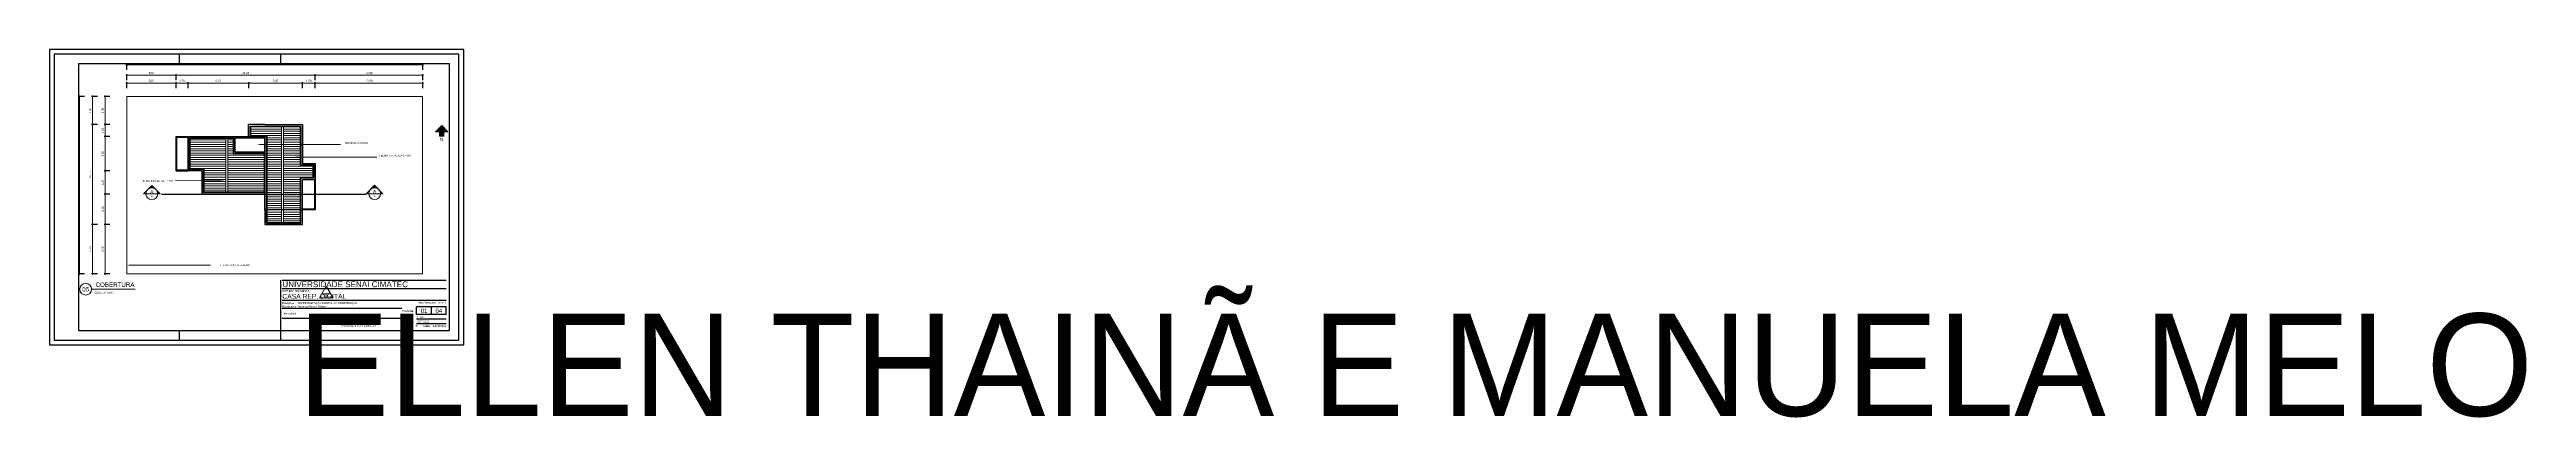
# Paper-space layout 'Layout1' of a CAD drawing. Header units: millimetres. Extents: x -19 to 2551, y -83 to 300.
# The model-space entities are those that its viewports show. They can reach past a viewport. Long polylines and large blocks are cut down to what shows.
import ezdxf
from ezdxf.enums import TextEntityAlignment as Align

# ---------------------------------------------------------------- set-up
doc = ezdxf.new("R2018")
doc.units = ezdxf.units.MM
doc.linetypes.add('HIDDEN', pattern=[9.525, 6.35, -3.175])
doc.layers.add('0_MRG_AUX', color=7, linetype='Continuous', true_color=0xecbcd1, plot=False)
doc.layers.add('CAR_0', color=7, linetype='Continuous', true_color=0xff6b00, plot=False)
for name, color, linetype in [('ARQ_CONC VS', 2, 'Continuous'), ('ARQ_GRADIL', 2, 'Continuous'), ('ARQ_PISO', 1, 'Continuous'), ('ARQ_PROJ INF', 1, 'HIDDEN'), ('ARQ_TXT 01', 1, 'Continuous'), ('CAR_LINHAS_CINZA', 8, 'Continuous'), ('CAR_LINHAS_DESTAQUE', 3, 'Continuous'), ('CAR_TEXTO_CINZA', 8, 'Continuous'), ('CAR_TEXTO_PRETO', 1, 'Continuous'), ('MRG_EXTERNA', 1, 'Continuous'), ('MRG_INTERNA', 2, 'Continuous'), ('PDF5_ARQ_COTA_AZUL', 5, 'Continuous'), ('PDF5_SIMB_01', 7, 'Continuous'), ('PDF5_SIMB_02', 7, 'Continuous'), ('PDF5_SIMB_TXT', 7, 'Continuous')]:
    doc.layers.add(name, color=color, linetype=linetype)
doc.layers.add('ARQ_COTA_AZUL', color=5, linetype='Continuous', lineweight=20, true_color=0x0000ff)
for name, color, linetype, lineweight in [('ARQ_TELHADO CT', 2, 'Continuous', 20), ('ARQ_TELHADO VS', 1, 'Continuous', 20), ('LCORTE', 234, 'HIDDEN', 30)]:
    doc.layers.add(name, color=color, linetype=linetype, lineweight=lineweight)
doc.layers.add('PDF5_SIMB_PREENCHIMENTO', color=7, linetype='Continuous', true_color=0xbababa)
doc.styles.add('Annot_2.0mm', font='arial.ttf', dxfattribs={"height": 2})
doc.styles.add('Arial', font='arial.ttf')
doc.styles.add('cota', font='arial.ttf')
doc.styles.get("Standard").update_dxf_attribs({"font": 'arial.ttf'})
doc.dimstyles.new('Info 01 - annot', dxfattribs={"dimtxt": 2, "dimasz": 3, "dimexe": 1, "dimexo": 1, "dimgap": 1, "dimtad": 1, "dimzin": 4, "dimtxsty": 'cota', "dimblk": 'DOTSMALL', "dimcen": 2, "dimdle": 1, "dimclrd": 256, "dimclre": 256, "dimclrt": 1, "dimazin": 2, "dimtfac": 0.09, "dimtix": 1, "dimtmove": 2, "dimatfit": 2, "dimfxl": 5, "dimfxlon": 1, "dimtolj": 1, "dimtzin": 4, "dimlwd": -1, "dimarcsym": 1})
pattern_1 = [(0, (884.23142, 576.11238), (0, 0.22225), [])]

# ---------------------------------------------------------------- blocks, each defined once
blk = doc.blocks.new('FORMATO_A3mmD')
at = {"layer": '0_MRG_AUX'}
blk.add_lwpolyline([(5, -5), (5, 302), (-425, 302), (-425, -5)], close=True, dxfattribs=at)
at = {"layer": 'MRG_EXTERNA'}
blk.add_lwpolyline([(0, 0), (0, 297), (-420, 297), (-420, 0)], close=True, dxfattribs=at)
at = {"layer": 'MRG_INTERNA'}
for p, q in [((-290, 287), (-290, 297)), ((-185, 287), (-185, 297)), ((-185, 287), (-185, 297)), ((-290, 0), (-290, 10)), ((-185, 0), (-185, 10)), ((-185, 0), (-185, 10))]:
    blk.add_line(p, q, dxfattribs=at)
blk.add_lwpolyline([(-10, 10), (-10, 287), (-395, 287), (-395, 10)], close=True, dxfattribs=at)
blk = doc.blocks.new('carimbo')
at = {"layer": 'CAR_0'}
for p, q in [((-0.175, 0), (-0.175, 0.0522)), ((0, 0), (0, 0.0522)), ((-0.175, 0), (0, 0))]:
    blk.add_line(p, q, dxfattribs=at)
at = {"layer": 'CAR_LINHAS_CINZA'}
for p, q in [((-0.1734, 0.0522), (-0.0033, 0.0522)), ((-0.1734, 0.0437), (-0.0033, 0.0437)), ((-0.0033, 0.031), (-0.1734, 0.031)), ((-0.0494, 0.0227), (-0.1734, 0.0227)), ((-0.0494, 0.0125), (-0.1734, 0.0125))]:
    blk.add_line(p, q, dxfattribs=at)
at = {"layer": 'CAR_LINHAS_DESTAQUE'}
for p, q in [((-0.0033, 0.0244), (-0.034, 0.0244)), ((-0.034, 0.0167), (-0.034, 0.0244)), ((-0.0033, 0.0167), (-0.034, 0.0167)), ((-0.0186, 0.0167), (-0.0186, 0.0244)), ((-0.0033, 0.0167), (-0.0033, 0.0244))]:
    blk.add_line(p, q, dxfattribs=at)
at = {"layer": 'CAR_TEXTO_CINZA'}
for p, q in [((-0.0033, 0.0117), (-0.034, 0.0117)), ((-0.0033, 0.0069), (-0.034, 0.0069))]:
    blk.add_line(p, q, dxfattribs=at)
at = {"layer": 'CAR_TEXTO_CINZA', "style": 'Arial'}
for s, height, p in [('Disciplina:', 0.002, (-0.1734, 0.0275)), ('Docente(s):', 0.002, (-0.1734, 0.024)), ('Ano/Semestre:', 0.002, (-0.0317, 0.028)), ('Prancha: ', 0.0022, (-0.049, 0.0192)), ('Escala:', 0.0022, (-0.049, 0.0132)), ('Emissão:', 0.0022, (-0.049, 0.0082)), ('Revisão: ', 0.0022, (-0.049, 0.0036)), ('Data:', 0.0022, (-0.027, 0.0036))]:
    blk.add_text(s, height=height, dxfattribs=at).set_placement(p)
blk.add_text('Discente(s):', height=0.002, dxfattribs=at).set_placement((-0.173, 0.0176), align=Align.MIDDLE_LEFT)
at = {"layer": 'CAR_TEXTO_CINZA', "style": 'Arial', "flags": 8}
blk.add_attdef('FASE', (-0.1734, 0.04), '', height=0.002, dxfattribs=at)
blk.add_attdef('A/S', text='', height=0.002, dxfattribs=at).set_placement((-0.0033, 0.0278), align=Align.RIGHT)
at = {"layer": 'CAR_TEXTO_PRETO', "lineweight": 30, "flags": 104}
blk.add_attdef('TITULO_01', text='', height=0.003, dxfattribs=at).set_placement((-0.1122, 0.0062), align=Align.MIDDLE_CENTER)
at = {"layer": 'CAR_TEXTO_PRETO', "linetype": 'Continuous', "style": 'Arial', "flags": 8}
for tag, p, height in [('NOME', (-0.1734, 0.033), 0.005), ('IES-CURSO', (-0.1734, 0.045), 0.006)]:
    blk.add_attdef(tag, p, '', height=height, dxfattribs=at)
at = {"layer": 'CAR_TEXTO_PRETO', "style": 'Arial', "flags": 8}
for tag, p in [('DOCENTE', (-0.1579, 0.024)), ('DISCIPLINA', (-0.1578, 0.0275)), ('REVN', (-0.0356, 0.0038)), ('DATAEMISSÃO', (-0.0334, 0.0082))]:
    blk.add_attdef(tag, p, '', height=0.002, dxfattribs=at)
at = {"layer": 'CAR_TEXTO_PRETO', "lineweight": 30, "flags": 104}
blk.add_attdef('DISCENTE', text='', height=0.002, dxfattribs=at).set_placement((-0.1576, 0.0176), align=Align.MIDDLE_LEFT)
at = {"layer": 'CAR_TEXTO_PRETO', "style": 'Arial'}
blk.add_attdef('ESCALA', (-0.0335, 0.0129), '', height=0.002, dxfattribs=at)
at = {"layer": 'CAR_TEXTO_PRETO', "style": 'Arial', "flags": 8}
for tag, p in [('NUM', (-0.0263, 0.0205)), ('TOT', (-0.011, 0.0205))]:
    blk.add_attdef(tag, text='', height=0.0045, dxfattribs=at).set_placement(p, align=Align.MIDDLE_CENTER)
blk.add_attdef('REVDATA', text='', height=0.002, dxfattribs=at).set_placement((-0.0034, 0.0037), align=Align.RIGHT)
blk = doc.blocks.new('_DotSmall')
at = {"color": 0, "linetype": 'ByBlock', "const_width": 0.5}
blk.add_lwpolyline([(-0.0625, 0, 1), (0.0625, 0, 1)], format="xyb", close=True, dxfattribs=at)
blk = doc.blocks.new('*D40')
at = {"layer": 'ARQ_COTA_AZUL', "lineweight": -2, "transparency": 16777216}
for p, q in [((908.42, 617.97), (907.82, 617.97)), ((908.42, 612.97), (907.82, 612.97))]:
    blk.add_line(p, q, dxfattribs=at)
at = {"layer": 'ARQ_COTA_AZUL', "transparency": 16777216}
blk.add_line((907.92, 612.87), (907.92, 618.07), dxfattribs=at)
at = {"layer": 'ARQ_COTA_AZUL', "transparency": 16777216, "xscale": 0.3, "yscale": 0.3, "zscale": 0.3}
for p, rotation in [((907.92, 617.97), 90), ((907.92, 612.97), 270)]:
    blk.add_blockref('_DotSmall', p, dxfattribs=dict(at, rotation=rotation))
at = {"layer": 'ARQ_COTA_AZUL', "color": 1, "transparency": 16777216, "insert": (907.7, 615.47), "char_height": 0.2, "attachment_point": 5, "rotation": 90, "style": 'cota'}
blk.add_mtext('\\A1;5,00', dxfattribs=at)
blk = doc.blocks.new('*D41')
at = {"layer": 'ARQ_COTA_AZUL', "lineweight": -2, "transparency": 16777216}
for p, q in [((908.42, 621.07), (907.82, 621.07)), ((908.42, 617.97), (907.82, 617.97))]:
    blk.add_line(p, q, dxfattribs=at)
at = {"layer": 'ARQ_COTA_AZUL', "transparency": 16777216}
blk.add_line((907.92, 617.87), (907.92, 621.17), dxfattribs=at)
at = {"layer": 'ARQ_COTA_AZUL', "transparency": 16777216, "xscale": 0.3, "yscale": 0.3, "zscale": 0.3}
for p, rotation in [((907.92, 621.07), 90), ((907.92, 617.97), 270)]:
    blk.add_blockref('_DotSmall', p, dxfattribs=dict(at, rotation=rotation))
at = {"layer": 'ARQ_COTA_AZUL', "color": 1, "transparency": 16777216, "insert": (907.7, 619.52), "char_height": 0.2, "attachment_point": 5, "rotation": 90, "style": 'cota'}
blk.add_mtext('\\A1;3,10', dxfattribs=at)
blk = doc.blocks.new('*D22')
at = {"layer": 'ARQ_COTA_AZUL', "lineweight": -2, "transparency": 16777216}
for p, q in [((908.42, 623.42), (907.82, 623.42)), ((908.42, 621.07), (907.82, 621.07))]:
    blk.add_line(p, q, dxfattribs=at)
at = {"layer": 'ARQ_COTA_AZUL', "transparency": 16777216}
blk.add_line((907.92, 620.97), (907.92, 623.52), dxfattribs=at)
at = {"layer": 'ARQ_COTA_AZUL', "transparency": 16777216, "xscale": 0.3, "yscale": 0.3, "zscale": 0.3}
for p, rotation in [((907.92, 623.42), 90), ((907.92, 621.07), 270)]:
    blk.add_blockref('_DotSmall', p, dxfattribs=dict(at, rotation=rotation))
at = {"layer": 'ARQ_COTA_AZUL', "color": 1, "transparency": 16777216, "insert": (907.7, 622.25), "char_height": 0.2, "attachment_point": 5, "rotation": 90, "style": 'cota'}
blk.add_mtext('\\A1;2,35', dxfattribs=at)
blk = doc.blocks.new('*D23')
at = {"layer": 'ARQ_COTA_AZUL', "lineweight": -2, "transparency": 16777216}
for p, q in [((908.42, 626.92), (907.82, 626.92)), ((908.42, 623.42), (907.82, 623.42))]:
    blk.add_line(p, q, dxfattribs=at)
at = {"layer": 'ARQ_COTA_AZUL', "transparency": 16777216}
blk.add_line((907.92, 623.32), (907.92, 627.02), dxfattribs=at)
at = {"layer": 'ARQ_COTA_AZUL', "transparency": 16777216, "xscale": 0.3, "yscale": 0.3, "zscale": 0.3}
for p, rotation in [((907.92, 626.92), 90), ((907.92, 623.42), 270)]:
    blk.add_blockref('_DotSmall', p, dxfattribs=dict(at, rotation=rotation))
at = {"layer": 'ARQ_COTA_AZUL', "color": 1, "transparency": 16777216, "insert": (907.7, 625.17), "char_height": 0.2, "attachment_point": 5, "rotation": 90, "style": 'cota'}
blk.add_mtext('\\A1;3,50', dxfattribs=at)
blk = doc.blocks.new('*D24')
at = {"layer": 'ARQ_COTA_AZUL', "transparency": 16777216}
blk.add_line((907.92, 626.82), (907.92, 628.22), dxfattribs=at)
at = {"layer": 'ARQ_COTA_AZUL', "lineweight": -2, "transparency": 16777216}
for p, q in [((908.42, 628.12), (907.82, 628.12)), ((908.42, 626.92), (907.82, 626.92))]:
    blk.add_line(p, q, dxfattribs=at)
at = {"layer": 'ARQ_COTA_AZUL', "transparency": 16777216, "xscale": 0.3, "yscale": 0.3, "zscale": 0.3}
for p, rotation in [((907.92, 628.12), 90), ((907.92, 626.92), 270)]:
    blk.add_blockref('_DotSmall', p, dxfattribs=dict(at, rotation=rotation))
at = {"layer": 'ARQ_COTA_AZUL', "color": 1, "transparency": 16777216, "insert": (907.7, 627.52), "char_height": 0.2, "attachment_point": 5, "rotation": 90, "style": 'cota'}
blk.add_mtext('\\A1;1,20', dxfattribs=at)
blk = doc.blocks.new('*D25')
at = {"layer": 'ARQ_COTA_AZUL', "lineweight": -2, "transparency": 16777216}
for p, q in [((908.42, 630.97), (907.82, 630.97)), ((908.42, 628.12), (907.82, 628.12))]:
    blk.add_line(p, q, dxfattribs=at)
at = {"layer": 'ARQ_COTA_AZUL', "transparency": 16777216}
blk.add_line((907.92, 628.02), (907.92, 631.07), dxfattribs=at)
at = {"layer": 'ARQ_COTA_AZUL', "transparency": 16777216, "xscale": 0.3, "yscale": 0.3, "zscale": 0.3}
for p, rotation in [((907.92, 630.97), 90), ((907.92, 628.12), 270)]:
    blk.add_blockref('_DotSmall', p, dxfattribs=dict(at, rotation=rotation))
at = {"layer": 'ARQ_COTA_AZUL', "color": 1, "transparency": 16777216, "insert": (907.7, 629.55), "char_height": 0.2, "attachment_point": 5, "rotation": 90, "style": 'cota'}
blk.add_mtext('\\A1;2,85', dxfattribs=at)
blk = doc.blocks.new('*D26')
at = {"layer": 'ARQ_COTA_AZUL', "lineweight": -2, "transparency": 16777216}
for p, q in [((907.15, 617.97), (906.55, 617.97)), ((907.15, 612.97), (906.55, 612.97))]:
    blk.add_line(p, q, dxfattribs=at)
at = {"layer": 'ARQ_COTA_AZUL', "transparency": 16777216}
blk.add_line((906.65, 612.87), (906.65, 618.07), dxfattribs=at)
at = {"layer": 'ARQ_COTA_AZUL', "transparency": 16777216, "xscale": 0.3, "yscale": 0.3, "zscale": 0.3}
for p, rotation in [((906.65, 617.97), 90), ((906.65, 612.97), 270)]:
    blk.add_blockref('_DotSmall', p, dxfattribs=dict(at, rotation=rotation))
at = {"layer": 'ARQ_COTA_AZUL', "color": 1, "transparency": 16777216, "insert": (906.43, 615.47), "char_height": 0.2, "attachment_point": 5, "rotation": 90, "style": 'cota'}
blk.add_mtext('\\A1;5,00', dxfattribs=at)
blk = doc.blocks.new('*D27')
at = {"layer": 'ARQ_COTA_AZUL', "transparency": 16777216}
blk.add_line((906.65, 617.87), (906.65, 628.22), dxfattribs=at)
at = {"layer": 'ARQ_COTA_AZUL', "lineweight": -2, "transparency": 16777216}
for p, q in [((907.15, 628.12), (906.55, 628.12)), ((907.15, 617.97), (906.55, 617.97))]:
    blk.add_line(p, q, dxfattribs=at)
at = {"layer": 'ARQ_COTA_AZUL', "transparency": 16777216, "xscale": 0.3, "yscale": 0.3, "zscale": 0.3}
for p, rotation in [((906.65, 628.12), 90), ((906.65, 617.97), 270)]:
    blk.add_blockref('_DotSmall', p, dxfattribs=dict(at, rotation=rotation))
at = {"layer": 'ARQ_COTA_AZUL', "color": 1, "transparency": 16777216, "insert": (906.43, 623.05), "char_height": 0.2, "attachment_point": 5, "rotation": 90, "style": 'cota'}
blk.add_mtext('\\A1;10,15', dxfattribs=at)
blk = doc.blocks.new('*D28')
at = {"layer": 'ARQ_COTA_AZUL', "lineweight": -2, "transparency": 16777216}
for p, q in [((907.15, 630.97), (906.55, 630.97)), ((907.15, 628.12), (906.55, 628.12))]:
    blk.add_line(p, q, dxfattribs=at)
at = {"layer": 'ARQ_COTA_AZUL', "transparency": 16777216}
blk.add_line((906.65, 628.02), (906.65, 631.07), dxfattribs=at)
at = {"layer": 'ARQ_COTA_AZUL', "transparency": 16777216, "xscale": 0.3, "yscale": 0.3, "zscale": 0.3}
for p, rotation in [((906.65, 630.97), 90), ((906.65, 628.12), 270)]:
    blk.add_blockref('_DotSmall', p, dxfattribs=dict(at, rotation=rotation))
at = {"layer": 'ARQ_COTA_AZUL', "color": 1, "transparency": 16777216, "insert": (906.43, 629.55), "char_height": 0.2, "attachment_point": 5, "rotation": 90, "style": 'cota'}
blk.add_mtext('\\A1;2,85', dxfattribs=at)
blk = doc.blocks.new('*D29')
at = {"layer": 'ARQ_COTA_AZUL', "lineweight": -2, "transparency": 16777216}
for p, q in [((905.84, 630.97), (905.24, 630.97)), ((905.84, 612.97), (905.24, 612.97))]:
    blk.add_line(p, q, dxfattribs=at)
at = {"layer": 'ARQ_COTA_AZUL', "transparency": 16777216}
blk.add_line((905.34, 631.07), (905.34, 612.87), dxfattribs=at)
at = {"layer": 'ARQ_COTA_AZUL', "transparency": 16777216, "xscale": 0.3, "yscale": 0.3, "zscale": 0.3}
for p, rotation in [((905.34, 630.97), 90), ((905.34, 612.97), 270)]:
    blk.add_blockref('_DotSmall', p, dxfattribs=dict(at, rotation=rotation))
at = {"layer": 'ARQ_COTA_AZUL', "color": 1, "transparency": 16777216, "insert": (905.12, 621.97), "char_height": 0.2, "attachment_point": 5, "rotation": 90, "style": 'cota'}
blk.add_mtext('\\A1;18,00', dxfattribs=at)
blk = doc.blocks.new('*D30')
at = {"layer": 'ARQ_COTA_AZUL', "transparency": 16777216}
blk.add_line((910.04, 632.34), (915.24, 632.34), dxfattribs=at)
at = {"layer": 'ARQ_COTA_AZUL', "lineweight": -2, "transparency": 16777216}
for p, q in [((910.14, 631.84), (910.14, 632.44)), ((915.14, 631.84), (915.14, 632.44))]:
    blk.add_line(p, q, dxfattribs=at)
at = {"layer": 'ARQ_COTA_AZUL', "transparency": 16777216, "xscale": 0.3, "yscale": 0.3, "zscale": 0.3, "rotation": 180}
blk.add_blockref('_DotSmall', (910.14, 632.34), dxfattribs=at)
at = {"layer": 'ARQ_COTA_AZUL', "transparency": 16777216, "xscale": 0.3, "yscale": 0.3, "zscale": 0.3}
blk.add_blockref('_DotSmall', (915.14, 632.34), dxfattribs=at)
at = {"layer": 'ARQ_COTA_AZUL', "color": 1, "transparency": 16777216, "insert": (912.64, 632.56), "char_height": 0.2, "attachment_point": 5, "style": 'cota'}
blk.add_mtext('\\A1;5,00', dxfattribs=at)
blk = doc.blocks.new('*D31')
at = {"layer": 'ARQ_COTA_AZUL', "transparency": 16777216}
blk.add_line((915.04, 632.34), (916.44, 632.34), dxfattribs=at)
at = {"layer": 'ARQ_COTA_AZUL', "lineweight": -2, "transparency": 16777216}
for p, q in [((915.14, 631.84), (915.14, 632.44)), ((916.34, 631.84), (916.34, 632.44))]:
    blk.add_line(p, q, dxfattribs=at)
at = {"layer": 'ARQ_COTA_AZUL', "transparency": 16777216, "xscale": 0.3, "yscale": 0.3, "zscale": 0.3, "rotation": 180}
blk.add_blockref('_DotSmall', (915.14, 632.34), dxfattribs=at)
at = {"layer": 'ARQ_COTA_AZUL', "transparency": 16777216, "xscale": 0.3, "yscale": 0.3, "zscale": 0.3}
blk.add_blockref('_DotSmall', (916.34, 632.34), dxfattribs=at)
at = {"layer": 'ARQ_COTA_AZUL', "color": 1, "transparency": 16777216, "insert": (915.74, 632.56), "char_height": 0.2, "attachment_point": 5, "style": 'cota'}
blk.add_mtext('\\A1;1,20', dxfattribs=at)
blk = doc.blocks.new('*D32')
at = {"layer": 'ARQ_COTA_AZUL', "transparency": 16777216}
blk.add_line((916.24, 632.34), (922.59, 632.34), dxfattribs=at)
at = {"layer": 'ARQ_COTA_AZUL', "lineweight": -2, "transparency": 16777216}
for p, q in [((916.34, 631.84), (916.34, 632.44)), ((922.49, 631.84), (922.49, 632.44))]:
    blk.add_line(p, q, dxfattribs=at)
at = {"layer": 'ARQ_COTA_AZUL', "transparency": 16777216, "xscale": 0.3, "yscale": 0.3, "zscale": 0.3, "rotation": 180}
blk.add_blockref('_DotSmall', (916.34, 632.34), dxfattribs=at)
at = {"layer": 'ARQ_COTA_AZUL', "transparency": 16777216, "xscale": 0.3, "yscale": 0.3, "zscale": 0.3}
blk.add_blockref('_DotSmall', (922.49, 632.34), dxfattribs=at)
at = {"layer": 'ARQ_COTA_AZUL', "color": 1, "transparency": 16777216, "insert": (919.41, 632.56), "char_height": 0.2, "attachment_point": 5, "style": 'cota'}
blk.add_mtext('\\A1;6,15', dxfattribs=at)
blk = doc.blocks.new('*D33')
at = {"layer": 'ARQ_COTA_AZUL', "transparency": 16777216}
blk.add_line((922.39, 632.34), (928.04, 632.34), dxfattribs=at)
at = {"layer": 'ARQ_COTA_AZUL', "lineweight": -2, "transparency": 16777216}
for p, q in [((922.49, 631.84), (922.49, 632.44)), ((927.94, 631.84), (927.94, 632.44))]:
    blk.add_line(p, q, dxfattribs=at)
at = {"layer": 'ARQ_COTA_AZUL', "transparency": 16777216, "xscale": 0.3, "yscale": 0.3, "zscale": 0.3, "rotation": 180}
blk.add_blockref('_DotSmall', (922.49, 632.34), dxfattribs=at)
at = {"layer": 'ARQ_COTA_AZUL', "transparency": 16777216, "xscale": 0.3, "yscale": 0.3, "zscale": 0.3}
blk.add_blockref('_DotSmall', (927.94, 632.34), dxfattribs=at)
at = {"layer": 'ARQ_COTA_AZUL', "color": 1, "transparency": 16777216, "insert": (925.21, 632.56), "char_height": 0.2, "attachment_point": 5, "style": 'cota'}
blk.add_mtext('\\A1;5,45', dxfattribs=at)
blk = doc.blocks.new('*D34')
at = {"layer": 'ARQ_COTA_AZUL', "transparency": 16777216}
blk.add_line((927.84, 632.34), (929.34, 632.34), dxfattribs=at)
at = {"layer": 'ARQ_COTA_AZUL', "lineweight": -2, "transparency": 16777216}
for p, q in [((927.94, 631.84), (927.94, 632.44)), ((929.24, 631.84), (929.24, 632.44))]:
    blk.add_line(p, q, dxfattribs=at)
at = {"layer": 'ARQ_COTA_AZUL', "transparency": 16777216, "xscale": 0.3, "yscale": 0.3, "zscale": 0.3, "rotation": 180}
blk.add_blockref('_DotSmall', (927.94, 632.34), dxfattribs=at)
at = {"layer": 'ARQ_COTA_AZUL', "transparency": 16777216, "xscale": 0.3, "yscale": 0.3, "zscale": 0.3}
blk.add_blockref('_DotSmall', (929.24, 632.34), dxfattribs=at)
at = {"layer": 'ARQ_COTA_AZUL', "color": 1, "transparency": 16777216, "insert": (928.59, 632.56), "char_height": 0.2, "attachment_point": 5, "style": 'cota'}
blk.add_mtext('\\A1;1,30', dxfattribs=at)
blk = doc.blocks.new('*D35')
at = {"layer": 'ARQ_COTA_AZUL', "transparency": 16777216}
blk.add_line((929.14, 632.34), (940.24, 632.34), dxfattribs=at)
at = {"layer": 'ARQ_COTA_AZUL', "lineweight": -2, "transparency": 16777216}
for p, q in [((929.24, 631.84), (929.24, 632.44)), ((940.14, 631.84), (940.14, 632.44))]:
    blk.add_line(p, q, dxfattribs=at)
at = {"layer": 'ARQ_COTA_AZUL', "transparency": 16777216, "xscale": 0.3, "yscale": 0.3, "zscale": 0.3, "rotation": 180}
blk.add_blockref('_DotSmall', (929.24, 632.34), dxfattribs=at)
at = {"layer": 'ARQ_COTA_AZUL', "transparency": 16777216, "xscale": 0.3, "yscale": 0.3, "zscale": 0.3}
blk.add_blockref('_DotSmall', (940.14, 632.34), dxfattribs=at)
at = {"layer": 'ARQ_COTA_AZUL', "color": 1, "transparency": 16777216, "insert": (934.69, 632.56), "char_height": 0.2, "attachment_point": 5, "style": 'cota'}
blk.add_mtext('\\A1;10,90', dxfattribs=at)
blk = doc.blocks.new('*D36')
at = {"layer": 'ARQ_COTA_AZUL', "lineweight": -2, "transparency": 16777216}
for p, q in [((910.14, 632.63), (910.14, 633.23)), ((915.14, 632.63), (915.14, 633.23))]:
    blk.add_line(p, q, dxfattribs=at)
at = {"layer": 'ARQ_COTA_AZUL', "transparency": 16777216}
blk.add_line((910.04, 633.13), (915.24, 633.13), dxfattribs=at)
at = {"layer": 'ARQ_COTA_AZUL', "transparency": 16777216, "xscale": 0.3, "yscale": 0.3, "zscale": 0.3, "rotation": 180}
blk.add_blockref('_DotSmall', (910.14, 633.13), dxfattribs=at)
at = {"layer": 'ARQ_COTA_AZUL', "transparency": 16777216, "xscale": 0.3, "yscale": 0.3, "zscale": 0.3}
blk.add_blockref('_DotSmall', (915.14, 633.13), dxfattribs=at)
at = {"layer": 'ARQ_COTA_AZUL', "color": 1, "transparency": 16777216, "insert": (912.64, 633.35), "char_height": 0.2, "attachment_point": 5, "style": 'cota'}
blk.add_mtext('\\A1;5,00', dxfattribs=at)
blk = doc.blocks.new('*D37')
at = {"layer": 'ARQ_COTA_AZUL', "lineweight": -2, "transparency": 16777216}
for p, q in [((915.14, 632.63), (915.14, 633.23)), ((929.24, 632.63), (929.24, 633.23))]:
    blk.add_line(p, q, dxfattribs=at)
at = {"layer": 'ARQ_COTA_AZUL', "transparency": 16777216}
blk.add_line((915.04, 633.13), (929.34, 633.13), dxfattribs=at)
at = {"layer": 'ARQ_COTA_AZUL', "transparency": 16777216, "xscale": 0.3, "yscale": 0.3, "zscale": 0.3, "rotation": 180}
blk.add_blockref('_DotSmall', (915.14, 633.13), dxfattribs=at)
at = {"layer": 'ARQ_COTA_AZUL', "transparency": 16777216, "xscale": 0.3, "yscale": 0.3, "zscale": 0.3}
blk.add_blockref('_DotSmall', (929.24, 633.13), dxfattribs=at)
at = {"layer": 'ARQ_COTA_AZUL', "color": 1, "transparency": 16777216, "insert": (922.19, 633.35), "char_height": 0.2, "attachment_point": 5, "style": 'cota'}
blk.add_mtext('\\A1;14,10', dxfattribs=at)
blk = doc.blocks.new('*D38')
at = {"layer": 'ARQ_COTA_AZUL', "lineweight": -2, "transparency": 16777216}
for p, q in [((929.24, 632.63), (929.24, 633.23)), ((940.14, 632.63), (940.14, 633.23))]:
    blk.add_line(p, q, dxfattribs=at)
at = {"layer": 'ARQ_COTA_AZUL', "transparency": 16777216}
blk.add_line((929.14, 633.13), (940.24, 633.13), dxfattribs=at)
at = {"layer": 'ARQ_COTA_AZUL', "transparency": 16777216, "xscale": 0.3, "yscale": 0.3, "zscale": 0.3, "rotation": 180}
blk.add_blockref('_DotSmall', (929.24, 633.13), dxfattribs=at)
at = {"layer": 'ARQ_COTA_AZUL', "transparency": 16777216, "xscale": 0.3, "yscale": 0.3, "zscale": 0.3}
blk.add_blockref('_DotSmall', (940.14, 633.13), dxfattribs=at)
at = {"layer": 'ARQ_COTA_AZUL', "color": 1, "transparency": 16777216, "insert": (934.69, 633.35), "char_height": 0.2, "attachment_point": 5, "style": 'cota'}
blk.add_mtext('\\A1;10,90', dxfattribs=at)
blk = doc.blocks.new('*D39')
at = {"layer": 'ARQ_COTA_AZUL', "transparency": 16777216}
blk.add_line((910.04, 634.19), (940.24, 634.19), dxfattribs=at)
at = {"layer": 'ARQ_COTA_AZUL', "lineweight": -2, "transparency": 16777216}
for p, q in [((910.14, 633.69), (910.14, 634.29)), ((940.14, 633.69), (940.14, 634.29))]:
    blk.add_line(p, q, dxfattribs=at)
at = {"layer": 'ARQ_COTA_AZUL', "transparency": 16777216, "xscale": 0.3, "yscale": 0.3, "zscale": 0.3, "rotation": 180}
blk.add_blockref('_DotSmall', (910.14, 634.19), dxfattribs=at)
at = {"layer": 'ARQ_COTA_AZUL', "transparency": 16777216, "xscale": 0.3, "yscale": 0.3, "zscale": 0.3}
blk.add_blockref('_DotSmall', (940.14, 634.19), dxfattribs=at)
at = {"layer": 'ARQ_COTA_AZUL', "color": 1, "transparency": 16777216, "insert": (925.14, 634.41), "char_height": 0.2, "attachment_point": 5, "style": 'cota'}
blk.add_mtext('\\A1;30,00', dxfattribs=at)

msp = doc.modelspace()

# ---------------------------------------------------------------- hatches: boundary and pattern name
at = {"layer": 'ARQ_TELHADO VS'}
h = msp.add_hatch(dxfattribs=at)
h.set_pattern_fill('LINE', color=256, scale=0.07)
h.set_pattern_definition(pattern_1)
h.paths.add_polyline_path([(916.561, 623.647), (917.736, 623.647), (917.961, 623.647), (917.961, 621.297), (920.173, 621.297), (920.173, 626.697), (916.561, 626.697)])
h.paths.add_polyline_path([(921.837, 625.147), (920.911, 625.147), (920.911, 626.697), (920.373, 626.697), (920.373, 621.297), (924.061, 621.297), (924.061, 623.122), (924.061, 625.147)])
h = msp.add_hatch(dxfattribs=at)
h.set_pattern_fill('LINE', color=256, scale=0.07)
h.set_pattern_definition(pattern_1)
h.paths.add_polyline_path([(925.836, 627.897), (922.711, 627.897), (922.711, 626.997), (924.361, 626.997), (924.361, 619.472), (925.836, 619.472)])
h.paths.add_polyline_path([(925.836, 619.472), (924.361, 619.472), (924.361, 618.197), (925.836, 618.197)])
h.paths.add_polyline_path([(927.711, 619.472), (926.036, 619.472), (926.036, 618.197), (927.711, 618.197)])
h.paths.add_polyline_path([(929.011, 623.947), (927.711, 623.947), (927.711, 624.172), (927.711, 627.897), (926.036, 627.897), (926.036, 619.472), (927.711, 619.472), (927.711, 622.672), (927.711, 622.747), (929.011, 622.747)])
at = {"layer": 'PDF5_SIMB_01', "transparency": 33554559}
msp.add_hatch(color=256, dxfattribs=at).paths.add_polyline_path([(941.93, 626.442), (941.93, 626.789), (941.977, 626.789), (942.163, 626.514), (942.163, 626.789), (942.205, 626.789), (942.205, 626.442), (942.159, 626.442), (941.973, 626.717), (941.973, 626.442)])
at = {"layer": 'PDF5_SIMB_TXT', "transparency": 33554559}
h = msp.add_hatch(color=256, dxfattribs=at)
h.paths.add_polyline_path([(912.5, 621.146), (912.635, 621.498), (912.686, 621.498), (912.826, 621.146), (912.775, 621.146), (912.733, 621.252), (912.589, 621.252), (912.551, 621.146)], flags=0)
h.paths.add_polyline_path([(912.601, 621.29), (912.72, 621.29), (912.682, 621.388), (912.682, 621.392), (912.678, 621.4), (912.678, 621.404), (912.673, 621.409), (912.673, 621.413), (912.673, 621.421), (912.669, 621.426), (912.669, 621.43), (912.665, 621.434), (912.665, 621.438), (912.665, 621.443), (912.661, 621.447), (912.661, 621.451), (912.661, 621.455), (912.661, 621.459), (912.656, 621.459), (912.656, 621.455), (912.656, 621.451), (912.656, 621.447), (912.652, 621.443), (912.652, 621.438), (912.652, 621.434), (912.652, 621.426), (912.648, 621.421), (912.648, 621.417), (912.648, 621.413), (912.644, 621.409), (912.644, 621.404), (912.644, 621.4), (912.64, 621.396), (912.64, 621.392)], flags=0)
h = msp.add_hatch(color=256, dxfattribs=at)
h.paths.add_polyline_path([(912.572, 620.744), (912.648, 620.943), (912.678, 620.943), (912.758, 620.744), (912.728, 620.744), (912.703, 620.803), (912.623, 620.803), (912.597, 620.744)], flags=0)
h.paths.add_polyline_path([(912.627, 620.829), (912.695, 620.829), (912.673, 620.884), (912.673, 620.884), (912.673, 620.888), (912.673, 620.892), (912.669, 620.896), (912.669, 620.896), (912.669, 620.901), (912.669, 620.905), (912.665, 620.905), (912.665, 620.909), (912.665, 620.909), (912.665, 620.913), (912.665, 620.918), (912.661, 620.918), (912.661, 620.922), (912.661, 620.922), (912.661, 620.922), (912.661, 620.922), (912.661, 620.918), (912.661, 620.918), (912.661, 620.913), (912.656, 620.909), (912.656, 620.909), (912.656, 620.905), (912.656, 620.901), (912.656, 620.901), (912.652, 620.896), (912.652, 620.892), (912.652, 620.892), (912.652, 620.888), (912.652, 620.888), (912.652, 620.884)], flags=0)
h = msp.add_hatch(color=256, dxfattribs=at)
h.paths.add_polyline_path([(935.102, 621.159), (935.238, 621.511), (935.289, 621.511), (935.428, 621.159), (935.378, 621.159), (935.335, 621.265), (935.191, 621.265), (935.153, 621.159)], flags=0)
h.paths.add_polyline_path([(935.204, 621.303), (935.323, 621.303), (935.285, 621.401), (935.285, 621.405), (935.28, 621.413), (935.28, 621.418), (935.276, 621.422), (935.276, 621.426), (935.276, 621.435), (935.272, 621.439), (935.272, 621.443), (935.268, 621.447), (935.268, 621.452), (935.268, 621.456), (935.263, 621.46), (935.263, 621.464), (935.263, 621.468), (935.263, 621.473), (935.259, 621.473), (935.259, 621.468), (935.259, 621.464), (935.259, 621.46), (935.255, 621.456), (935.255, 621.452), (935.255, 621.447), (935.255, 621.439), (935.251, 621.435), (935.251, 621.43), (935.251, 621.426), (935.246, 621.422), (935.246, 621.418), (935.246, 621.413), (935.242, 621.409), (935.242, 621.405)], flags=0)
h = msp.add_hatch(color=256, dxfattribs=at)
h.paths.add_polyline_path([(935.174, 620.757), (935.251, 620.956), (935.28, 620.956), (935.361, 620.757), (935.331, 620.757), (935.306, 620.816), (935.225, 620.816), (935.2, 620.757)], flags=0)
h.paths.add_polyline_path([(935.229, 620.842), (935.297, 620.842), (935.276, 620.897), (935.276, 620.897), (935.276, 620.901), (935.276, 620.905), (935.272, 620.91), (935.272, 620.91), (935.272, 620.914), (935.272, 620.918), (935.268, 620.918), (935.268, 620.922), (935.268, 620.922), (935.268, 620.927), (935.268, 620.931), (935.263, 620.931), (935.263, 620.935), (935.263, 620.935), (935.263, 620.935), (935.263, 620.935), (935.263, 620.931), (935.263, 620.931), (935.263, 620.927), (935.259, 620.922), (935.259, 620.922), (935.259, 620.918), (935.259, 620.914), (935.259, 620.914), (935.255, 620.91), (935.255, 620.905), (935.255, 620.905), (935.255, 620.901), (935.255, 620.901), (935.255, 620.897)], flags=0)
h = msp.add_hatch(color=256, dxfattribs=at)
h.paths.add_polyline_path([(905.634, 611.404), (905.634, 611.408), (905.634, 611.417), (905.634, 611.425), (905.634, 611.429), (905.634, 611.438), (905.634, 611.446), (905.634, 611.45), (905.634, 611.459), (905.638, 611.463), (905.638, 611.472), (905.638, 611.476), (905.638, 611.484), (905.638, 611.489), (905.642, 611.493), (905.642, 611.501), (905.642, 611.505), (905.642, 611.51), (905.647, 611.518), (905.647, 611.522), (905.647, 611.527), (905.651, 611.531), (905.651, 611.535), (905.655, 611.544), (905.655, 611.548), (905.659, 611.556), (905.664, 611.561), (905.668, 611.565), (905.668, 611.573), (905.672, 611.577), (905.676, 611.582), (905.681, 611.586), (905.685, 611.59), (905.689, 611.594), (905.693, 611.599), (905.698, 611.603), (905.698, 611.607), (905.702, 611.607), (905.706, 611.611), (905.714, 611.616), (905.719, 611.62), (905.723, 611.62), (905.727, 611.624), (905.736, 611.624), (905.74, 611.628), (905.748, 611.628), (905.753, 611.628), (905.757, 611.628), (905.765, 611.632), (905.774, 611.632), (905.778, 611.632), (905.778, 611.632), (905.786, 611.632), (905.795, 611.632), (905.799, 611.632), (905.808, 611.628), (905.812, 611.628), (905.816, 611.628), (905.825, 611.624), (905.829, 611.624), (905.833, 611.62), (905.841, 611.62), (905.846, 611.616), (905.85, 611.616), (905.854, 611.611), (905.858, 611.607), (905.863, 611.603), (905.867, 611.599), (905.871, 611.594), (905.875, 611.59), (905.88, 611.586), (905.884, 611.582), (905.888, 611.577), (905.888, 611.573), (905.892, 611.569), (905.897, 611.565), (905.897, 611.561), (905.901, 611.556), (905.901, 611.548), (905.905, 611.544), (905.909, 611.539), (905.909, 611.531), (905.913, 611.527), (905.913, 611.518), (905.913, 611.514), (905.918, 611.51), (905.918, 611.505), (905.918, 611.497), (905.922, 611.493), (905.922, 611.489), (905.922, 611.484), (905.922, 611.476), (905.922, 611.472), (905.922, 611.467), (905.926, 611.459), (905.926, 611.455), (905.926, 611.446), (905.926, 611.438), (905.926, 611.433), (905.926, 611.425), (905.926, 611.417), (905.926, 611.412), (905.926, 611.404), (905.926, 611.404), (905.926, 611.395), (905.926, 611.387), (905.926, 611.378), (905.926, 611.374), (905.926, 611.366), (905.926, 611.357), (905.926, 611.353), (905.926, 611.345), (905.922, 611.34), (905.922, 611.332), (905.922, 611.328), (905.922, 611.319), (905.922, 611.315), (905.918, 611.311), (905.918, 611.302), (905.918, 611.298), (905.918, 611.294), (905.913, 611.29), (905.913, 611.281), (905.913, 611.277), (905.909, 611.273), (905.909, 611.268), (905.905, 611.26), (905.905, 611.256), (905.901, 611.247), (905.897, 611.243), (905.897, 611.239), (905.892, 611.235), (905.888, 611.226), (905.884, 611.222), (905.88, 611.218), (905.875, 611.213), (905.875, 611.209), (905.871, 611.205), (905.867, 611.201), (905.863, 611.201), (905.858, 611.196), (905.854, 611.192), (905.846, 611.188), (905.841, 611.188), (905.837, 611.184), (905.833, 611.179), (905.825, 611.179), (905.82, 611.179), (905.816, 611.175), (905.808, 611.175), (905.803, 611.175), (905.795, 611.171), (905.791, 611.171), (905.782, 611.171), (905.778, 611.171), (905.774, 611.171), (905.765, 611.171), (905.761, 611.175), (905.753, 611.175), (905.748, 611.175), (905.744, 611.175), (905.736, 611.179), (905.731, 611.179), (905.727, 611.184), (905.719, 611.184), (905.714, 611.188), (905.71, 611.192), (905.706, 611.192), (905.702, 611.196), (905.698, 611.201), (905.693, 611.205), (905.689, 611.209), (905.685, 611.213), (905.681, 611.218), (905.676, 611.218), (905.676, 611.222), (905.672, 611.226), (905.668, 611.23), (905.668, 611.235), (905.664, 611.239), (905.664, 611.243), (905.659, 611.247), (905.659, 611.251), (905.655, 611.256), (905.655, 611.264), (905.651, 611.268), (905.651, 611.273), (905.647, 611.277), (905.647, 611.285), (905.647, 611.29), (905.642, 611.294), (905.642, 611.302), (905.642, 611.306), (905.638, 611.315), (905.638, 611.319), (905.638, 611.328), (905.638, 611.332), (905.638, 611.34), (905.634, 611.349), (905.634, 611.353), (905.634, 611.362), (905.634, 611.37), (905.634, 611.378), (905.634, 611.383), (905.634, 611.391), (905.634, 611.4), (905.634, 611.404)], flags=0)
h.paths.add_polyline_path([(905.689, 611.404), (905.689, 611.391), (905.689, 611.383), (905.689, 611.374), (905.689, 611.366), (905.693, 611.362), (905.693, 611.353), (905.693, 611.345), (905.693, 611.336), (905.693, 611.332), (905.693, 611.323), (905.693, 611.319), (905.698, 611.311), (905.698, 611.306), (905.698, 611.298), (905.702, 611.294), (905.702, 611.29), (905.702, 611.285), (905.706, 611.281), (905.706, 611.277), (905.706, 611.273), (905.71, 611.268), (905.71, 611.264), (905.714, 611.26), (905.714, 611.256), (905.714, 611.256), (905.719, 611.247), (905.723, 611.243), (905.727, 611.239), (905.736, 611.235), (905.74, 611.23), (905.744, 611.226), (905.748, 611.226), (905.753, 611.222), (905.757, 611.222), (905.765, 611.218), (905.769, 611.218), (905.774, 611.218), (905.778, 611.218), (905.786, 611.218), (905.791, 611.218), (905.799, 611.218), (905.803, 611.222), (905.808, 611.222), (905.812, 611.226), (905.816, 611.23), (905.825, 611.23), (905.829, 611.235), (905.833, 611.239), (905.837, 611.243), (905.841, 611.251), (905.846, 611.256), (905.846, 611.256), (905.85, 611.26), (905.85, 611.264), (905.85, 611.268), (905.854, 611.273), (905.854, 611.277), (905.858, 611.281), (905.858, 611.285), (905.858, 611.29), (905.863, 611.298), (905.863, 611.302), (905.863, 611.306), (905.863, 611.315), (905.867, 611.319), (905.867, 611.328), (905.867, 611.332), (905.867, 611.34), (905.867, 611.349), (905.867, 611.357), (905.871, 611.362), (905.871, 611.37), (905.871, 611.378), (905.871, 611.387), (905.871, 611.395), (905.871, 611.404), (905.871, 611.412), (905.871, 611.421), (905.871, 611.429), (905.871, 611.438), (905.867, 611.442), (905.867, 611.45), (905.867, 611.459), (905.867, 611.467), (905.867, 611.472), (905.867, 611.48), (905.867, 611.484), (905.863, 611.493), (905.863, 611.497), (905.863, 611.505), (905.858, 611.51), (905.858, 611.514), (905.858, 611.518), (905.854, 611.522), (905.854, 611.531), (905.854, 611.535), (905.85, 611.535), (905.85, 611.539), (905.846, 611.544), (905.846, 611.548), (905.846, 611.548), (905.841, 611.556), (905.837, 611.561), (905.833, 611.565), (905.829, 611.569), (905.82, 611.573), (905.816, 611.577), (905.812, 611.577), (905.808, 611.582), (905.803, 611.582), (905.795, 611.586), (905.791, 611.586), (905.786, 611.586), (905.778, 611.586), (905.774, 611.586), (905.765, 611.586), (905.761, 611.586), (905.757, 611.582), (905.748, 611.582), (905.744, 611.577), (905.74, 611.573), (905.736, 611.573), (905.731, 611.569), (905.727, 611.565), (905.723, 611.561), (905.719, 611.552), (905.714, 611.552), (905.714, 611.548), (905.71, 611.544), (905.71, 611.539), (905.71, 611.535), (905.706, 611.531), (905.706, 611.527), (905.702, 611.522), (905.702, 611.514), (905.702, 611.51), (905.698, 611.505), (905.698, 611.501), (905.698, 611.493), (905.698, 611.489), (905.693, 611.48), (905.693, 611.476), (905.693, 611.467), (905.693, 611.459), (905.693, 611.455), (905.693, 611.446), (905.689, 611.438), (905.689, 611.429), (905.689, 611.421), (905.689, 611.412), (905.689, 611.404), (905.689, 611.404)], flags=0)
for points in [[(905.981, 611.298), (906.04, 611.302), (906.04, 611.294), (906.045, 611.29), (906.045, 611.281), (906.049, 611.277), (906.049, 611.268), (906.053, 611.264), (906.053, 611.26), (906.057, 611.256), (906.062, 611.251), (906.066, 611.247), (906.07, 611.243), (906.07, 611.239), (906.074, 611.235), (906.079, 611.23), (906.087, 611.23), (906.091, 611.226), (906.095, 611.222), (906.104, 611.222), (906.108, 611.218), (906.112, 611.218), (906.121, 611.218), (906.125, 611.218), (906.129, 611.218), (906.134, 611.218), (906.142, 611.218), (906.146, 611.218), (906.151, 611.222), (906.159, 611.222), (906.163, 611.226), (906.167, 611.226), (906.172, 611.23), (906.18, 611.235), (906.184, 611.239), (906.189, 611.239), (906.193, 611.247), (906.197, 611.247), (906.197, 611.251), (906.201, 611.256), (906.206, 611.26), (906.21, 611.264), (906.21, 611.273), (906.214, 611.277), (906.214, 611.281), (906.218, 611.29), (906.218, 611.294), (906.218, 611.298), (906.222, 611.306), (906.222, 611.311), (906.222, 611.319), (906.222, 611.328), (906.222, 611.328), (906.222, 611.336), (906.222, 611.34), (906.222, 611.349), (906.218, 611.353), (906.218, 611.362), (906.218, 611.366), (906.214, 611.37), (906.214, 611.378), (906.21, 611.383), (906.21, 611.387), (906.206, 611.391), (906.201, 611.395), (906.197, 611.4), (906.197, 611.404), (906.193, 611.408), (906.189, 611.408), (906.184, 611.412), (906.176, 611.417), (906.172, 611.421), (906.167, 611.421), (906.163, 611.425), (906.155, 611.425), (906.151, 611.425), (906.142, 611.429), (906.138, 611.429), (906.129, 611.429), (906.125, 611.429), (906.121, 611.429), (906.112, 611.429), (906.108, 611.429), (906.1, 611.425), (906.095, 611.425), (906.091, 611.421), (906.083, 611.421), (906.079, 611.417), (906.079, 611.417), (906.074, 611.412), (906.066, 611.412), (906.062, 611.408), (906.057, 611.404), (906.053, 611.4), (906.049, 611.395), (906.045, 611.387), (906.045, 611.387), (905.994, 611.391), (906.036, 611.624), (906.261, 611.624), (906.261, 611.569), (906.079, 611.569), (906.057, 611.45), (906.062, 611.455), (906.066, 611.459), (906.074, 611.459), (906.079, 611.463), (906.083, 611.467), (906.091, 611.467), (906.095, 611.472), (906.1, 611.472), (906.108, 611.476), (906.112, 611.476), (906.121, 611.476), (906.125, 611.476), (906.129, 611.476), (906.138, 611.48), (906.142, 611.48), (906.146, 611.48), (906.155, 611.476), (906.159, 611.476), (906.167, 611.476), (906.172, 611.476), (906.18, 611.476), (906.184, 611.472), (906.189, 611.472), (906.197, 611.467), (906.201, 611.467), (906.206, 611.463), (906.21, 611.459), (906.218, 611.459), (906.222, 611.455), (906.227, 611.45), (906.231, 611.446), (906.235, 611.442), (906.239, 611.438), (906.239, 611.438), (906.244, 611.433), (906.248, 611.429), (906.252, 611.425), (906.256, 611.421), (906.261, 611.412), (906.261, 611.408), (906.265, 611.404), (906.269, 611.4), (906.269, 611.395), (906.273, 611.387), (906.273, 611.383), (906.278, 611.378), (906.278, 611.37), (906.278, 611.366), (906.278, 611.357), (906.282, 611.353), (906.282, 611.345), (906.282, 611.34), (906.282, 611.332), (906.282, 611.328), (906.282, 611.319), (906.282, 611.315), (906.282, 611.306), (906.278, 611.302), (906.278, 611.294), (906.278, 611.29), (906.273, 611.281), (906.273, 611.277), (906.269, 611.273), (906.269, 611.264), (906.265, 611.26), (906.265, 611.256), (906.261, 611.251), (906.256, 611.243), (906.256, 611.239), (906.252, 611.235), (906.248, 611.23), (906.244, 611.226), (906.244, 611.222), (906.239, 611.218), (906.235, 611.213), (906.231, 611.209), (906.227, 611.205), (906.218, 611.201), (906.214, 611.196), (906.21, 611.196), (906.206, 611.192), (906.201, 611.188), (906.197, 611.188), (906.189, 611.184), (906.184, 611.184), (906.18, 611.179), (906.172, 611.179), (906.167, 611.175), (906.163, 611.175), (906.155, 611.175), (906.151, 611.175), (906.142, 611.171), (906.138, 611.171), (906.129, 611.171), (906.129, 611.171), (906.121, 611.171), (906.112, 611.171), (906.108, 611.175), (906.1, 611.175), (906.095, 611.175), (906.087, 611.175), (906.083, 611.179), (906.079, 611.179), (906.07, 611.179), (906.066, 611.184), (906.062, 611.184), (906.053, 611.188), (906.049, 611.192), (906.045, 611.192), (906.04, 611.196), (906.036, 611.201), (906.032, 611.205), (906.028, 611.205), (906.024, 611.209), (906.019, 611.213), (906.015, 611.218), (906.011, 611.226), (906.007, 611.23), (906.002, 611.235), (906.002, 611.239), (905.998, 611.243), (905.994, 611.247), (905.994, 611.256), (905.99, 611.26), (905.99, 611.264), (905.985, 611.273), (905.985, 611.277), (905.985, 611.285), (905.985, 611.29), (905.981, 611.298), (905.981, 611.298)], [(906.874, 610.947), (906.874, 611.146), (907.018, 611.146), (907.018, 611.124), (906.9, 611.124), (906.9, 611.061), (907.01, 611.061), (907.01, 611.04), (906.9, 611.04), (906.9, 610.972), (907.023, 610.972), (907.023, 610.947)], [(907.327, 611.798), (907.387, 611.781), (907.387, 611.772), (907.383, 611.768), (907.383, 611.759), (907.378, 611.755), (907.378, 611.747), (907.374, 611.743), (907.374, 611.738), (907.37, 611.73), (907.366, 611.726), (907.366, 611.721), (907.361, 611.717), (907.357, 611.709), (907.353, 611.704), (907.353, 611.7), (907.349, 611.696), (907.344, 611.692), (907.34, 611.688), (907.336, 611.683), (907.332, 611.679), (907.327, 611.675), (907.323, 611.671), (907.319, 611.671), (907.315, 611.666), (907.311, 611.662), (907.306, 611.658), (907.302, 611.654), (907.298, 611.654), (907.289, 611.649), (907.285, 611.649), (907.281, 611.645), (907.277, 611.641), (907.268, 611.641), (907.264, 611.641), (907.256, 611.637), (907.251, 611.637), (907.247, 611.632), (907.239, 611.632), (907.234, 611.632), (907.226, 611.632), (907.222, 611.632), (907.213, 611.632), (907.209, 611.632), (907.2, 611.632), (907.196, 611.632), (907.188, 611.632), (907.179, 611.632), (907.175, 611.632), (907.167, 611.632), (907.162, 611.632), (907.154, 611.632), (907.15, 611.637), (907.141, 611.637), (907.137, 611.637), (907.128, 611.641), (907.124, 611.641), (907.12, 611.641), (907.112, 611.645), (907.107, 611.645), (907.103, 611.649), (907.099, 611.654), (907.095, 611.654), (907.09, 611.658), (907.082, 611.662), (907.082, 611.662), (907.078, 611.662), (907.073, 611.666), (907.069, 611.671), (907.065, 611.675), (907.061, 611.679), (907.057, 611.683), (907.052, 611.688), (907.048, 611.692), (907.044, 611.696), (907.04, 611.7), (907.035, 611.704), (907.031, 611.709), (907.031, 611.717), (907.027, 611.721), (907.023, 611.726), (907.018, 611.734), (907.018, 611.738), (907.014, 611.747), (907.014, 611.747), (907.01, 611.751), (907.01, 611.755), (907.006, 611.764), (907.006, 611.768), (907.006, 611.776), (907.001, 611.781), (907.001, 611.785), (906.997, 611.793), (906.997, 611.798), (906.997, 611.806), (906.997, 611.81), (906.993, 611.815), (906.993, 611.823), (906.993, 611.827), (906.993, 611.836), (906.993, 611.84), (906.993, 611.848), (906.989, 611.853), (906.989, 611.861), (906.989, 611.865), (906.989, 611.874), (906.989, 611.878), (906.993, 611.886), (906.993, 611.895), (906.993, 611.899), (906.993, 611.908), (906.993, 611.912), (906.993, 611.92), (906.997, 611.925), (906.997, 611.929), (906.997, 611.937), (907.001, 611.942), (907.001, 611.95), (907.001, 611.954), (907.006, 611.958), (907.006, 611.967), (907.01, 611.971), (907.01, 611.975), (907.014, 611.98), (907.014, 611.988), (907.018, 611.988), (907.018, 611.997), (907.023, 612.001), (907.027, 612.005), (907.031, 612.009), (907.035, 612.018), (907.04, 612.022), (907.04, 612.026), (907.044, 612.03), (907.048, 612.035), (907.052, 612.039), (907.057, 612.043), (907.061, 612.047), (907.069, 612.052), (907.073, 612.056), (907.078, 612.06), (907.082, 612.06), (907.086, 612.064), (907.095, 612.069), (907.095, 612.069), (907.099, 612.073), (907.103, 612.073), (907.112, 612.077), (907.116, 612.081), (907.12, 612.081), (907.128, 612.085), (907.133, 612.085), (907.137, 612.085), (907.145, 612.09), (907.15, 612.09), (907.158, 612.09), (907.162, 612.094), (907.171, 612.094), (907.175, 612.094), (907.184, 612.094), (907.188, 612.094), (907.196, 612.094), (907.2, 612.094), (907.205, 612.094), (907.209, 612.094), (907.217, 612.094), (907.222, 612.094), (907.23, 612.094), (907.234, 612.094), (907.243, 612.094), (907.247, 612.09), (907.256, 612.09), (907.26, 612.09), (907.264, 612.085), (907.272, 612.085), (907.277, 612.081), (907.281, 612.081), (907.289, 612.077), (907.294, 612.077), (907.298, 612.073), (907.302, 612.069), (907.311, 612.069), (907.315, 612.064), (907.315, 612.06), (907.323, 612.056), (907.327, 612.056), (907.332, 612.052), (907.336, 612.047), (907.34, 612.043), (907.344, 612.039), (907.344, 612.035), (907.349, 612.026), (907.353, 612.022), (907.357, 612.018), (907.361, 612.013), (907.361, 612.009), (907.366, 612.001), (907.37, 611.997), (907.37, 611.992), (907.374, 611.984), (907.374, 611.98), (907.378, 611.971), (907.378, 611.967), (907.383, 611.963), (907.323, 611.95), (907.319, 611.958), (907.319, 611.963), (907.315, 611.971), (907.311, 611.975), (907.311, 611.984), (907.306, 611.988), (907.302, 611.992), (907.298, 611.997), (907.298, 612.005), (907.294, 612.009), (907.289, 612.013), (907.285, 612.013), (907.281, 612.018), (907.277, 612.022), (907.272, 612.026), (907.268, 612.03), (907.264, 612.03), (907.256, 612.035), (907.251, 612.035), (907.247, 612.039), (907.239, 612.039), (907.234, 612.043), (907.226, 612.043), (907.222, 612.043), (907.213, 612.043), (907.209, 612.043), (907.2, 612.043), (907.196, 612.043), (907.188, 612.043), (907.184, 612.043), (907.175, 612.043), (907.171, 612.043), (907.162, 612.039), (907.158, 612.039), (907.15, 612.039), (907.145, 612.035), (907.141, 612.035), (907.133, 612.03), (907.128, 612.03), (907.124, 612.026), (907.12, 612.022), (907.116, 612.022), (907.112, 612.018), (907.107, 612.013), (907.099, 612.009), (907.095, 612.005), (907.09, 612.001), (907.09, 611.997), (907.086, 611.988), (907.082, 611.984), (907.078, 611.98), (907.073, 611.975), (907.073, 611.967), (907.069, 611.963), (907.069, 611.958), (907.065, 611.954), (907.065, 611.946), (907.061, 611.942), (907.061, 611.937), (907.061, 611.929), (907.057, 611.925), (907.057, 611.916), (907.057, 611.912), (907.057, 611.903), (907.052, 611.899), (907.052, 611.891), (907.052, 611.886), (907.052, 611.882), (907.052, 611.874), (907.052, 611.87), (907.052, 611.865), (907.052, 611.861), (907.052, 611.853), (907.052, 611.844), (907.052, 611.84), (907.052, 611.831), (907.052, 611.827), (907.057, 611.819), (907.057, 611.815), (907.057, 611.81), (907.057, 611.802), (907.061, 611.798), (907.061, 611.789), (907.061, 611.785), (907.065, 611.781), (907.065, 611.772), (907.069, 611.768), (907.069, 611.768), (907.069, 611.759), (907.073, 611.755), (907.078, 611.747), (907.082, 611.743), (907.082, 611.738), (907.086, 611.734), (907.09, 611.73), (907.095, 611.726), (907.099, 611.721), (907.103, 611.717), (907.107, 611.713), (907.112, 611.709), (907.116, 611.704), (907.12, 611.704), (907.124, 611.7), (907.133, 611.696), (907.137, 611.692), (907.141, 611.692), (907.15, 611.688), (907.154, 611.688), (907.162, 611.688), (907.167, 611.683), (907.171, 611.683), (907.179, 611.683), (907.184, 611.683), (907.192, 611.683), (907.196, 611.683), (907.205, 611.683), (907.209, 611.683), (907.217, 611.683), (907.222, 611.683), (907.23, 611.683), (907.234, 611.688), (907.239, 611.688), (907.247, 611.692), (907.251, 611.692), (907.256, 611.696), (907.264, 611.696), (907.268, 611.7), (907.272, 611.704), (907.277, 611.709), (907.281, 611.709), (907.285, 611.713), (907.289, 611.717), (907.294, 611.721), (907.298, 611.726), (907.302, 611.73), (907.306, 611.734), (907.306, 611.738), (907.311, 611.747), (907.315, 611.751), (907.315, 611.755), (907.319, 611.764), (907.319, 611.768), (907.323, 611.776), (907.323, 611.781), (907.327, 611.789), (907.327, 611.793), (907.327, 611.798)], [(907.048, 611.01), (907.073, 611.014), (907.073, 611.01), (907.073, 611.006), (907.078, 611.006), (907.078, 611.002), (907.078, 610.997), (907.078, 610.997), (907.078, 610.993), (907.082, 610.993), (907.082, 610.989), (907.082, 610.989), (907.086, 610.985), (907.086, 610.985), (907.086, 610.985), (907.09, 610.981), (907.09, 610.981), (907.095, 610.976), (907.095, 610.976), (907.099, 610.976), (907.103, 610.972), (907.103, 610.972), (907.103, 610.972), (907.107, 610.972), (907.112, 610.972), (907.112, 610.968), (907.116, 610.968), (907.12, 610.968), (907.12, 610.968), (907.124, 610.968), (907.128, 610.968), (907.128, 610.968), (907.133, 610.968), (907.133, 610.968), (907.137, 610.968), (907.141, 610.968), (907.141, 610.968), (907.145, 610.968), (907.15, 610.968), (907.15, 610.968), (907.154, 610.968), (907.154, 610.972), (907.158, 610.972), (907.158, 610.972), (907.162, 610.972), (907.167, 610.972), (907.167, 610.976), (907.171, 610.976), (907.171, 610.981), (907.175, 610.981), (907.175, 610.981), (907.179, 610.985), (907.179, 610.985), (907.179, 610.989), (907.179, 610.993), (907.184, 610.993), (907.184, 610.997), (907.184, 610.997), (907.184, 611.002), (907.184, 611.002), (907.184, 611.006), (907.184, 611.01), (907.179, 611.01), (907.179, 611.014), (907.179, 611.014), (907.179, 611.019), (907.175, 611.019), (907.175, 611.023), (907.171, 611.023), (907.171, 611.023), (907.167, 611.027), (907.167, 611.027), (907.162, 611.027), (907.158, 611.027), (907.158, 611.031), (907.158, 611.031), (907.154, 611.031), (907.154, 611.031), (907.15, 611.031), (907.15, 611.031), (907.145, 611.036), (907.141, 611.036), (907.141, 611.036), (907.137, 611.036), (907.133, 611.036), (907.128, 611.04), (907.124, 611.04), (907.124, 611.04), (907.12, 611.04), (907.116, 611.04), (907.112, 611.04), (907.112, 611.044), (907.107, 611.044), (907.103, 611.044), (907.103, 611.044), (907.099, 611.044), (907.095, 611.048), (907.095, 611.048), (907.09, 611.048), (907.09, 611.048), (907.086, 611.048), (907.086, 611.052), (907.086, 611.052), (907.082, 611.052), (907.082, 611.052), (907.078, 611.057), (907.073, 611.057), (907.073, 611.061), (907.069, 611.061), (907.069, 611.065), (907.069, 611.065), (907.065, 611.065), (907.065, 611.069), (907.065, 611.069), (907.061, 611.074), (907.061, 611.074), (907.061, 611.078), (907.061, 611.078), (907.057, 611.082), (907.057, 611.086), (907.057, 611.086), (907.057, 611.091), (907.057, 611.095), (907.057, 611.095), (907.057, 611.099), (907.057, 611.099), (907.057, 611.103), (907.057, 611.108), (907.061, 611.108), (907.061, 611.112), (907.061, 611.112), (907.061, 611.116), (907.065, 611.12), (907.065, 611.12), (907.065, 611.124), (907.069, 611.124), (907.069, 611.129), (907.069, 611.129), (907.073, 611.133), (907.073, 611.133), (907.078, 611.133), (907.078, 611.137), (907.082, 611.137), (907.082, 611.141), (907.086, 611.141), (907.09, 611.141), (907.09, 611.141), (907.095, 611.146), (907.095, 611.146), (907.099, 611.146), (907.099, 611.146), (907.103, 611.146), (907.107, 611.15), (907.107, 611.15), (907.112, 611.15), (907.116, 611.15), (907.116, 611.15), (907.12, 611.15), (907.124, 611.15), (907.124, 611.15), (907.128, 611.15), (907.128, 611.15), (907.133, 611.15), (907.137, 611.15), (907.141, 611.15), (907.141, 611.15), (907.145, 611.15), (907.15, 611.15), (907.15, 611.15), (907.154, 611.146), (907.154, 611.146), (907.158, 611.146), (907.162, 611.146), (907.162, 611.146), (907.167, 611.141), (907.167, 611.141), (907.171, 611.141), (907.171, 611.141), (907.175, 611.137), (907.175, 611.137), (907.179, 611.137), (907.179, 611.133), (907.184, 611.133), (907.184, 611.129), (907.188, 611.129), (907.188, 611.129), (907.192, 611.124), (907.192, 611.124), (907.192, 611.12), (907.196, 611.12), (907.196, 611.116), (907.196, 611.116), (907.196, 611.112), (907.2, 611.108), (907.2, 611.108), (907.2, 611.103), (907.2, 611.103), (907.2, 611.099), (907.2, 611.095), (907.2, 611.095), (907.2, 611.091), (907.205, 611.091), (907.179, 611.086), (907.175, 611.091), (907.175, 611.095), (907.175, 611.099), (907.175, 611.099), (907.175, 611.103), (907.171, 611.103), (907.171, 611.108), (907.171, 611.108), (907.167, 611.112), (907.167, 611.112), (907.167, 611.116), (907.162, 611.116), (907.162, 611.12), (907.158, 611.12), (907.158, 611.12), (907.154, 611.12), (907.154, 611.124), (907.15, 611.124), (907.15, 611.124), (907.145, 611.124), (907.141, 611.124), (907.141, 611.124), (907.137, 611.124), (907.133, 611.129), (907.128, 611.129), (907.128, 611.129), (907.124, 611.129), (907.12, 611.124), (907.12, 611.124), (907.116, 611.124), (907.112, 611.124), (907.112, 611.124), (907.107, 611.124), (907.103, 611.124), (907.103, 611.124), (907.099, 611.12), (907.099, 611.12), (907.095, 611.12), (907.095, 611.12), (907.095, 611.116), (907.09, 611.116), (907.09, 611.116), (907.086, 611.112), (907.086, 611.108), (907.086, 611.108), (907.082, 611.103), (907.082, 611.103), (907.082, 611.099), (907.082, 611.099), (907.082, 611.095), (907.082, 611.095), (907.082, 611.091), (907.082, 611.091), (907.086, 611.086), (907.086, 611.082), (907.086, 611.082), (907.09, 611.078), (907.09, 611.078), (907.09, 611.078), (907.095, 611.078), (907.095, 611.078), (907.095, 611.074), (907.099, 611.074), (907.099, 611.074), (907.103, 611.074), (907.103, 611.074), (907.107, 611.069), (907.112, 611.069), (907.116, 611.069), (907.116, 611.069), (907.12, 611.065), (907.124, 611.065), (907.128, 611.065), (907.128, 611.065), (907.133, 611.065), (907.137, 611.061), (907.141, 611.061), (907.145, 611.061), (907.15, 611.061), (907.15, 611.061), (907.154, 611.061), (907.158, 611.057), (907.158, 611.057), (907.162, 611.057), (907.162, 611.057), (907.167, 611.057), (907.167, 611.052), (907.171, 611.052), (907.171, 611.052), (907.175, 611.052), (907.175, 611.052), (907.179, 611.052), (907.179, 611.048), (907.184, 611.048), (907.184, 611.044), (907.188, 611.044), (907.188, 611.044), (907.192, 611.04), (907.192, 611.04), (907.196, 611.036), (907.196, 611.036), (907.2, 611.036), (907.2, 611.031), (907.2, 611.031), (907.2, 611.031), (907.205, 611.027), (907.205, 611.023), (907.205, 611.023), (907.205, 611.019), (907.209, 611.019), (907.209, 611.014), (907.209, 611.01), (907.209, 611.01), (907.209, 611.006), (907.209, 611.002), (907.209, 611.002), (907.209, 610.997), (907.209, 610.993), (907.209, 610.993), (907.209, 610.989), (907.205, 610.989), (907.205, 610.985), (907.205, 610.981), (907.205, 610.981), (907.2, 610.976), (907.2, 610.976), (907.2, 610.972), (907.196, 610.972), (907.196, 610.968), (907.196, 610.968), (907.192, 610.964), (907.192, 610.964), (907.188, 610.959), (907.188, 610.959), (907.184, 610.959), (907.184, 610.955), (907.179, 610.955), (907.179, 610.955), (907.175, 610.951), (907.175, 610.951), (907.171, 610.951), (907.167, 610.951), (907.167, 610.947), (907.162, 610.947), (907.162, 610.947), (907.158, 610.947), (907.154, 610.947), (907.154, 610.947), (907.15, 610.942), (907.145, 610.942), (907.145, 610.942), (907.141, 610.942), (907.137, 610.942), (907.137, 610.942), (907.133, 610.942), (907.133, 610.942), (907.128, 610.942), (907.124, 610.942), (907.12, 610.942), (907.12, 610.942), (907.116, 610.942), (907.112, 610.947), (907.112, 610.947), (907.107, 610.947), (907.107, 610.947), (907.103, 610.947), (907.099, 610.947), (907.099, 610.947), (907.095, 610.951), (907.095, 610.951), (907.09, 610.951), (907.09, 610.951), (907.086, 610.951), (907.082, 610.955), (907.082, 610.955), (907.078, 610.955), (907.078, 610.959), (907.073, 610.959), (907.073, 610.959), (907.069, 610.964), (907.069, 610.964), (907.065, 610.968), (907.065, 610.968), (907.065, 610.972), (907.061, 610.972), (907.061, 610.976), (907.061, 610.976), (907.057, 610.981), (907.057, 610.981), (907.057, 610.985), (907.052, 610.989), (907.052, 610.989), (907.052, 610.993), (907.052, 610.993), (907.052, 610.997), (907.052, 611.002), (907.048, 611.002), (907.048, 611.006), (907.048, 611.01), (907.048, 611.01)], [(907.387, 611.019), (907.412, 611.01), (907.412, 611.006), (907.412, 611.006), (907.412, 611.002), (907.412, 610.997), (907.408, 610.997), (907.408, 610.993), (907.408, 610.989), (907.408, 610.989), (907.404, 610.985), (907.404, 610.985), (907.404, 610.981), (907.399, 610.981), (907.399, 610.976), (907.399, 610.972), (907.395, 610.972), (907.395, 610.972), (907.391, 610.968), (907.391, 610.968), (907.387, 610.964), (907.387, 610.964), (907.387, 610.959), (907.383, 610.959), (907.383, 610.959), (907.378, 610.955), (907.378, 610.955), (907.374, 610.955), (907.374, 610.955), (907.37, 610.951), (907.37, 610.951), (907.366, 610.951), (907.361, 610.947), (907.361, 610.947), (907.357, 610.947), (907.357, 610.947), (907.353, 610.947), (907.349, 610.947), (907.349, 610.942), (907.344, 610.942), (907.34, 610.942), (907.34, 610.942), (907.336, 610.942), (907.332, 610.942), (907.332, 610.942), (907.327, 610.942), (907.323, 610.942), (907.323, 610.942), (907.319, 610.942), (907.315, 610.942), (907.315, 610.942), (907.311, 610.947), (907.306, 610.947), (907.306, 610.947), (907.302, 610.947), (907.298, 610.947), (907.298, 610.947), (907.294, 610.951), (907.294, 610.951), (907.289, 610.951), (907.285, 610.951), (907.285, 610.951), (907.281, 610.955), (907.281, 610.955), (907.277, 610.955), (907.277, 610.959), (907.272, 610.959), (907.272, 610.959), (907.268, 610.964), (907.268, 610.964), (907.268, 610.968), (907.264, 610.968), (907.264, 610.972), (907.26, 610.972), (907.26, 610.976), (907.256, 610.976), (907.256, 610.981), (907.256, 610.981), (907.251, 610.985), (907.251, 610.985), (907.251, 610.989), (907.247, 610.993), (907.247, 610.993), (907.247, 610.993), (907.247, 610.997), (907.247, 611.002), (907.243, 611.002), (907.243, 611.006), (907.243, 611.006), (907.243, 611.01), (907.243, 611.014), (907.243, 611.014), (907.239, 611.019), (907.239, 611.019), (907.239, 611.023), (907.239, 611.027), (907.239, 611.027), (907.239, 611.031), (907.239, 611.036), (907.239, 611.036), (907.239, 611.04), (907.239, 611.044), (907.239, 611.044), (907.239, 611.048), (907.239, 611.052), (907.239, 611.052), (907.239, 611.057), (907.239, 611.061), (907.239, 611.061), (907.239, 611.065), (907.239, 611.069), (907.239, 611.069), (907.239, 611.074), (907.239, 611.078), (907.239, 611.078), (907.243, 611.082), (907.243, 611.086), (907.243, 611.086), (907.243, 611.091), (907.243, 611.091), (907.247, 611.095), (907.247, 611.099), (907.247, 611.099), (907.247, 611.103), (907.247, 611.103), (907.251, 611.103), (907.251, 611.108), (907.251, 611.112), (907.256, 611.112), (907.256, 611.116), (907.26, 611.116), (907.26, 611.12), (907.26, 611.12), (907.264, 611.124), (907.264, 611.124), (907.268, 611.129), (907.268, 611.129), (907.272, 611.129), (907.272, 611.133), (907.277, 611.133), (907.277, 611.137), (907.281, 611.137), (907.281, 611.137), (907.285, 611.137), (907.285, 611.141), (907.289, 611.141), (907.289, 611.141), (907.294, 611.141), (907.294, 611.146), (907.298, 611.146), (907.302, 611.146), (907.302, 611.146), (907.306, 611.146), (907.311, 611.146), (907.311, 611.15), (907.315, 611.15), (907.315, 611.15), (907.319, 611.15), (907.323, 611.15), (907.323, 611.15), (907.327, 611.15), (907.332, 611.15), (907.332, 611.15), (907.336, 611.15), (907.336, 611.15), (907.34, 611.15), (907.344, 611.15), (907.344, 611.15), (907.349, 611.15), (907.353, 611.15), (907.353, 611.146), (907.357, 611.146), (907.361, 611.146), (907.361, 611.146), (907.366, 611.146), (907.366, 611.141), (907.37, 611.141), (907.374, 611.141), (907.374, 611.141), (907.378, 611.137), (907.378, 611.137), (907.383, 611.137), (907.383, 611.133), (907.383, 611.133), (907.387, 611.133), (907.387, 611.129), (907.391, 611.129), (907.391, 611.124), (907.395, 611.124), (907.395, 611.12), (907.395, 611.12), (907.399, 611.116), (907.399, 611.116), (907.399, 611.112), (907.404, 611.112), (907.404, 611.108), (907.404, 611.108), (907.408, 611.103), (907.408, 611.099), (907.408, 611.099), (907.408, 611.095), (907.412, 611.091), (907.412, 611.091), (907.383, 611.086), (907.383, 611.091), (907.383, 611.091), (907.383, 611.095), (907.378, 611.099), (907.378, 611.099), (907.378, 611.103), (907.374, 611.103), (907.374, 611.108), (907.374, 611.108), (907.37, 611.112), (907.37, 611.112), (907.37, 611.116), (907.366, 611.116), (907.366, 611.116), (907.361, 611.12), (907.361, 611.12), (907.357, 611.12), (907.357, 611.124), (907.353, 611.124), (907.349, 611.124), (907.349, 611.124), (907.344, 611.124), (907.344, 611.124), (907.34, 611.129), (907.336, 611.129), (907.332, 611.129), (907.332, 611.129), (907.327, 611.129), (907.323, 611.129), (907.323, 611.129), (907.319, 611.124), (907.315, 611.124), (907.315, 611.124), (907.311, 611.124), (907.306, 611.124), (907.306, 611.124), (907.302, 611.12), (907.302, 611.12), (907.298, 611.12), (907.298, 611.12), (907.294, 611.116), (907.294, 611.116), (907.289, 611.116), (907.289, 611.112), (907.285, 611.112), (907.285, 611.108), (907.281, 611.108), (907.281, 611.103), (907.281, 611.103), (907.277, 611.099), (907.277, 611.099), (907.277, 611.095), (907.272, 611.095), (907.272, 611.091), (907.272, 611.086), (907.272, 611.086), (907.268, 611.082), (907.268, 611.082), (907.268, 611.078), (907.268, 611.078), (907.268, 611.074), (907.268, 611.069), (907.264, 611.069), (907.264, 611.065), (907.264, 611.061), (907.264, 611.061), (907.264, 611.057), (907.264, 611.052), (907.264, 611.052), (907.264, 611.048), (907.264, 611.048), (907.264, 611.044), (907.264, 611.044), (907.264, 611.04), (907.264, 611.036), (907.264, 611.031), (907.264, 611.031), (907.264, 611.027), (907.268, 611.023), (907.268, 611.023), (907.268, 611.019), (907.268, 611.019), (907.268, 611.014), (907.268, 611.01), (907.268, 611.01), (907.272, 611.006), (907.272, 611.006), (907.272, 611.002), (907.272, 611.002), (907.272, 610.997), (907.277, 610.997), (907.277, 610.993), (907.277, 610.989), (907.281, 610.989), (907.281, 610.985), (907.285, 610.985), (907.285, 610.985), (907.285, 610.981), (907.289, 610.981), (907.289, 610.976), (907.294, 610.976), (907.294, 610.976), (907.298, 610.972), (907.298, 610.972), (907.302, 610.972), (907.306, 610.972), (907.306, 610.968), (907.311, 610.968), (907.315, 610.968), (907.315, 610.968), (907.319, 610.968), (907.319, 610.968), (907.323, 610.968), (907.327, 610.968), (907.327, 610.968), (907.332, 610.968), (907.336, 610.968), (907.336, 610.968), (907.34, 610.968), (907.344, 610.968), (907.344, 610.968), (907.349, 610.968), (907.353, 610.968), (907.353, 610.972), (907.357, 610.972), (907.357, 610.972), (907.361, 610.976), (907.361, 610.976), (907.366, 610.976), (907.366, 610.981), (907.37, 610.981), (907.37, 610.981), (907.374, 610.985), (907.374, 610.985), (907.374, 610.989), (907.378, 610.989), (907.378, 610.993), (907.378, 610.993), (907.383, 610.997), (907.383, 610.997), (907.383, 611.002), (907.383, 611.006), (907.387, 611.006), (907.387, 611.01), (907.387, 611.014), (907.387, 611.014), (907.387, 611.019)], [(907.632, 610.946), (907.632, 611.145), (907.657, 611.145), (907.657, 610.972), (907.755, 610.972), (907.755, 610.946)], [(908.191, 610.947), (908.166, 610.947), (908.166, 611.103), (908.166, 611.103), (908.161, 611.099), (908.161, 611.099), (908.157, 611.095), (908.157, 611.095), (908.153, 611.095), (908.153, 611.091), (908.149, 611.091), (908.149, 611.086), (908.145, 611.086), (908.145, 611.086), (908.14, 611.086), (908.136, 611.082), (908.136, 611.082), (908.132, 611.082), (908.132, 611.078), (908.128, 611.078), (908.123, 611.078), (908.123, 611.074), (908.119, 611.074), (908.119, 611.074), (908.119, 611.074), (908.119, 611.099), (908.119, 611.099), (908.123, 611.099), (908.128, 611.099), (908.128, 611.103), (908.132, 611.103), (908.132, 611.103), (908.136, 611.108), (908.136, 611.108), (908.14, 611.112), (908.14, 611.112), (908.145, 611.112), (908.145, 611.116), (908.149, 611.116), (908.149, 611.12), (908.153, 611.12), (908.153, 611.12), (908.157, 611.124), (908.157, 611.124), (908.161, 611.129), (908.161, 611.129), (908.166, 611.133), (908.166, 611.133), (908.17, 611.137), (908.17, 611.137), (908.17, 611.141), (908.174, 611.141), (908.174, 611.146), (908.174, 611.146), (908.174, 611.146), (908.191, 611.146)], [(908.424, 610.947), (908.399, 610.947), (908.399, 611.103), (908.399, 611.103), (908.394, 611.099), (908.394, 611.099), (908.39, 611.095), (908.39, 611.095), (908.386, 611.095), (908.386, 611.091), (908.382, 611.091), (908.382, 611.086), (908.377, 611.086), (908.377, 611.086), (908.373, 611.086), (908.373, 611.082), (908.369, 611.082), (908.365, 611.082), (908.365, 611.078), (908.36, 611.078), (908.36, 611.078), (908.356, 611.074), (908.352, 611.074), (908.352, 611.074), (908.352, 611.074), (908.352, 611.099), (908.352, 611.099), (908.356, 611.099), (908.36, 611.099), (908.36, 611.103), (908.365, 611.103), (908.365, 611.103), (908.369, 611.108), (908.369, 611.108), (908.373, 611.112), (908.373, 611.112), (908.377, 611.112), (908.382, 611.116), (908.382, 611.116), (908.386, 611.12), (908.386, 611.12), (908.386, 611.12), (908.39, 611.124), (908.39, 611.124), (908.394, 611.129), (908.394, 611.129), (908.399, 611.133), (908.399, 611.133), (908.403, 611.137), (908.403, 611.137), (908.403, 611.141), (908.407, 611.141), (908.407, 611.146), (908.407, 611.146), (908.407, 611.146), (908.424, 611.146)], [(908.373, 611.637), (908.373, 612.09), (908.695, 612.09), (908.695, 612.035), (908.432, 612.035), (908.432, 611.899), (908.678, 611.899), (908.678, 611.844), (908.432, 611.844), (908.432, 611.692), (908.708, 611.692), (908.708, 611.637)], [(909.359, 611.636), (909.359, 612.034), (909.211, 612.034), (909.211, 612.089), (909.567, 612.089), (909.567, 612.034), (909.418, 612.034), (909.418, 611.636)], [(909.923, 612.09), (909.982, 612.09), (909.982, 611.827), (909.982, 611.819), (909.982, 611.815), (909.982, 611.806), (909.982, 611.798), (909.982, 611.793), (909.982, 611.785), (909.978, 611.776), (909.978, 611.772), (909.978, 611.768), (909.978, 611.759), (909.978, 611.755), (909.973, 611.747), (909.973, 611.743), (909.973, 611.738), (909.969, 611.734), (909.969, 611.726), (909.969, 611.721), (909.965, 611.721), (909.965, 611.713), (909.961, 611.709), (909.961, 611.704), (909.957, 611.7), (909.952, 611.696), (909.948, 611.688), (909.944, 611.683), (909.94, 611.679), (909.935, 611.675), (909.931, 611.671), (909.927, 611.666), (909.923, 611.662), (909.918, 611.658), (909.914, 611.658), (909.91, 611.654), (909.906, 611.654), (909.901, 611.649), (909.897, 611.649), (909.893, 611.645), (909.889, 611.645), (909.88, 611.641), (909.876, 611.641), (909.872, 611.637), (909.863, 611.637), (909.859, 611.637), (909.851, 611.632), (909.846, 611.632), (909.838, 611.632), (909.834, 611.632), (909.825, 611.632), (909.817, 611.632), (909.813, 611.632), (909.808, 611.632), (909.8, 611.632), (909.791, 611.632), (909.783, 611.632), (909.779, 611.632), (909.77, 611.632), (909.766, 611.632), (909.758, 611.632), (909.753, 611.637), (909.745, 611.637), (909.741, 611.637), (909.736, 611.641), (909.728, 611.641), (909.724, 611.641), (909.719, 611.645), (909.715, 611.645), (909.707, 611.649), (909.703, 611.654), (909.703, 611.654), (909.698, 611.654), (909.694, 611.658), (909.686, 611.662), (909.681, 611.666), (909.677, 611.671), (909.673, 611.675), (909.669, 611.679), (909.664, 611.683), (909.66, 611.688), (909.656, 611.692), (909.656, 611.696), (909.652, 611.704), (909.647, 611.709), (909.647, 611.713), (909.647, 611.717), (909.643, 611.721), (909.643, 611.726), (909.639, 611.73), (909.639, 611.734), (909.639, 611.738), (909.635, 611.747), (909.635, 611.751), (909.635, 611.755), (909.635, 611.764), (909.631, 611.768), (909.631, 611.776), (909.631, 611.781), (909.631, 611.789), (909.631, 611.793), (909.631, 611.802), (909.631, 611.81), (909.626, 611.819), (909.626, 611.823), (909.626, 611.827), (909.626, 612.09), (909.69, 612.09), (909.69, 611.827), (909.69, 611.819), (909.69, 611.81), (909.69, 611.806), (909.69, 611.798), (909.69, 611.789), (909.69, 611.785), (909.69, 611.776), (909.69, 611.772), (909.694, 611.768), (909.694, 611.759), (909.694, 611.755), (909.694, 611.751), (909.698, 611.747), (909.698, 611.743), (909.698, 611.743), (909.703, 611.738), (909.703, 611.73), (909.707, 611.726), (909.711, 611.721), (909.715, 611.717), (909.719, 611.713), (909.724, 611.709), (909.728, 611.704), (909.732, 611.7), (909.736, 611.7), (909.741, 611.696), (909.745, 611.696), (909.753, 611.692), (909.758, 611.692), (909.762, 611.688), (909.77, 611.688), (909.774, 611.688), (909.783, 611.683), (909.787, 611.683), (909.796, 611.683), (909.8, 611.683), (909.808, 611.683), (909.817, 611.683), (909.825, 611.683), (909.83, 611.688), (909.838, 611.688), (909.842, 611.688), (909.851, 611.688), (909.855, 611.692), (909.859, 611.692), (909.868, 611.696), (909.872, 611.696), (909.876, 611.7), (909.88, 611.704), (909.885, 611.704), (909.889, 611.709), (909.893, 611.713), (909.893, 611.713), (909.897, 611.717), (909.901, 611.721), (909.901, 611.726), (909.906, 611.73), (909.906, 611.734), (909.91, 611.738), (909.91, 611.743), (909.914, 611.747), (909.914, 611.751), (909.914, 611.759), (909.918, 611.764), (909.918, 611.772), (909.918, 611.776), (909.918, 611.785), (909.923, 611.793), (909.923, 611.798), (909.923, 611.806), (909.923, 611.815), (909.923, 611.823), (909.923, 611.827)], [(930.101, 610.687), (930.126, 610.687), (930.126, 610.687), (930.126, 610.682), (930.126, 610.678), (930.126, 610.678), (930.126, 610.674), (930.126, 610.67), (930.13, 610.67), (930.13, 610.666), (930.13, 610.666), (930.13, 610.666), (930.134, 610.661), (930.134, 610.661), (930.139, 610.657), (930.139, 610.657), (930.143, 610.653), (930.143, 610.653), (930.147, 610.653), (930.147, 610.649), (930.151, 610.649), (930.151, 610.649), (930.156, 610.649), (930.156, 610.649), (930.16, 610.644), (930.164, 610.644), (930.164, 610.644), (930.168, 610.644), (930.168, 610.644), (930.173, 610.644), (930.177, 610.644), (930.181, 610.644), (930.181, 610.644), (930.181, 610.644), (930.185, 610.644), (930.189, 610.644), (930.194, 610.644), (930.194, 610.644), (930.198, 610.644), (930.202, 610.644), (930.202, 610.644), (930.206, 610.644), (930.206, 610.644), (930.211, 610.649), (930.211, 610.649), (930.215, 610.649), (930.219, 610.653), (930.219, 610.653), (930.223, 610.653), (930.223, 610.657), (930.228, 610.657), (930.228, 610.661), (930.228, 610.661), (930.232, 610.666), (930.232, 610.666), (930.232, 610.67), (930.232, 610.674), (930.232, 610.674), (930.232, 610.678), (930.232, 610.678), (930.232, 610.682), (930.232, 610.687), (930.232, 610.687), (930.228, 610.691), (930.228, 610.691), (930.228, 610.695), (930.228, 610.695), (930.223, 610.695), (930.223, 610.699), (930.219, 610.699), (930.219, 610.699), (930.215, 610.704), (930.211, 610.704), (930.211, 610.704), (930.206, 610.704), (930.206, 610.708), (930.206, 610.708), (930.202, 610.708), (930.202, 610.708), (930.198, 610.708), (930.194, 610.708), (930.194, 610.708), (930.189, 610.712), (930.185, 610.712), (930.181, 610.712), (930.177, 610.712), (930.173, 610.716), (930.173, 610.716), (930.168, 610.716), (930.168, 610.716), (930.164, 610.716), (930.16, 610.716), (930.156, 610.721), (930.156, 610.721), (930.151, 610.721), (930.147, 610.721), (930.147, 610.721), (930.143, 610.725), (930.143, 610.725), (930.139, 610.725), (930.139, 610.725), (930.134, 610.725), (930.134, 610.729), (930.13, 610.729), (930.13, 610.729), (930.126, 610.733), (930.126, 610.733), (930.122, 610.733), (930.122, 610.738), (930.117, 610.738), (930.117, 610.742), (930.117, 610.742), (930.113, 610.746), (930.113, 610.746), (930.113, 610.75), (930.109, 610.75), (930.109, 610.754), (930.109, 610.754), (930.109, 610.759), (930.109, 610.763), (930.109, 610.763), (930.105, 610.767), (930.105, 610.767), (930.105, 610.771), (930.105, 610.771), (930.105, 610.776), (930.109, 610.78), (930.109, 610.78), (930.109, 610.784), (930.109, 610.788), (930.109, 610.788), (930.113, 610.793), (930.113, 610.793), (930.113, 610.797), (930.113, 610.801), (930.117, 610.801), (930.117, 610.805), (930.122, 610.805), (930.122, 610.805), (930.122, 610.809), (930.126, 610.809), (930.13, 610.814), (930.13, 610.814), (930.134, 610.814), (930.134, 610.818), (930.139, 610.818), (930.139, 610.818), (930.143, 610.818), (930.147, 610.822), (930.147, 610.822), (930.151, 610.822), (930.151, 610.822), (930.156, 610.822), (930.16, 610.822), (930.16, 610.826), (930.164, 610.826), (930.168, 610.826), (930.168, 610.826), (930.173, 610.826), (930.177, 610.826), (930.177, 610.826), (930.181, 610.826), (930.181, 610.826), (930.185, 610.826), (930.189, 610.826), (930.194, 610.826), (930.194, 610.826), (930.198, 610.822), (930.198, 610.822), (930.202, 610.822), (930.206, 610.822), (930.206, 610.822), (930.211, 610.822), (930.215, 610.818), (930.215, 610.818), (930.215, 610.818), (930.219, 610.818), (930.223, 610.818), (930.223, 610.814), (930.228, 610.814), (930.228, 610.814), (930.232, 610.809), (930.232, 610.809), (930.236, 610.805), (930.236, 610.805), (930.24, 610.801), (930.24, 610.801), (930.24, 610.797), (930.24, 610.797), (930.244, 610.797), (930.244, 610.793), (930.244, 610.788), (930.249, 610.788), (930.249, 610.784), (930.249, 610.784), (930.249, 610.78), (930.249, 610.776), (930.253, 610.776), (930.253, 610.771), (930.253, 610.767), (930.253, 610.767), (930.253, 610.767), (930.228, 610.763), (930.228, 610.767), (930.228, 610.771), (930.223, 610.771), (930.223, 610.776), (930.223, 610.78), (930.223, 610.78), (930.219, 610.784), (930.219, 610.784), (930.219, 610.788), (930.215, 610.788), (930.215, 610.793), (930.215, 610.793), (930.211, 610.793), (930.211, 610.797), (930.206, 610.797), (930.206, 610.797), (930.202, 610.797), (930.202, 610.801), (930.198, 610.801), (930.194, 610.801), (930.194, 610.801), (930.189, 610.801), (930.185, 610.801), (930.181, 610.801), (930.181, 610.801), (930.177, 610.801), (930.173, 610.801), (930.173, 610.801), (930.168, 610.801), (930.164, 610.801), (930.16, 610.801), (930.16, 610.801), (930.156, 610.801), (930.156, 610.801), (930.151, 610.797), (930.151, 610.797), (930.147, 610.797), (930.147, 610.797), (930.143, 610.793), (930.143, 610.793), (930.143, 610.793), (930.139, 610.788), (930.139, 610.788), (930.134, 610.784), (930.134, 610.784), (930.134, 610.78), (930.134, 610.78), (930.13, 610.776), (930.13, 610.771), (930.13, 610.771), (930.13, 610.771), (930.134, 610.767), (930.134, 610.763), (930.134, 610.763), (930.134, 610.759), (930.139, 610.759), (930.139, 610.754), (930.139, 610.754), (930.143, 610.754), (930.143, 610.754), (930.143, 610.75), (930.147, 610.75), (930.147, 610.75), (930.151, 610.75), (930.151, 610.75), (930.156, 610.746), (930.156, 610.746), (930.16, 610.746), (930.164, 610.746), (930.168, 610.742), (930.168, 610.742), (930.173, 610.742), (930.177, 610.742), (930.181, 610.742), (930.185, 610.738), (930.185, 610.738), (930.189, 610.738), (930.194, 610.738), (930.198, 610.738), (930.202, 610.733), (930.202, 610.733), (930.206, 610.733), (930.211, 610.733), (930.211, 610.733), (930.215, 610.733), (930.215, 610.729), (930.219, 610.729), (930.219, 610.729), (930.223, 610.729), (930.223, 610.729), (930.223, 610.729), (930.228, 610.725), (930.228, 610.725), (930.232, 610.725), (930.236, 610.721), (930.236, 610.721), (930.24, 610.721), (930.24, 610.716), (930.244, 610.716), (930.244, 610.712), (930.249, 610.712), (930.249, 610.708), (930.249, 610.708), (930.249, 610.708), (930.253, 610.704), (930.253, 610.704), (930.253, 610.699), (930.253, 610.699), (930.257, 610.695), (930.257, 610.691), (930.257, 610.691), (930.257, 610.687), (930.257, 610.682), (930.257, 610.682), (930.257, 610.678), (930.257, 610.674), (930.257, 610.674), (930.257, 610.67), (930.257, 610.67), (930.257, 610.666), (930.257, 610.661), (930.253, 610.661), (930.253, 610.657), (930.253, 610.657), (930.253, 610.653), (930.249, 610.649), (930.249, 610.649), (930.249, 610.649), (930.244, 610.644), (930.244, 610.644), (930.24, 610.64), (930.24, 610.64), (930.24, 610.636), (930.236, 610.636), (930.236, 610.632), (930.232, 610.632), (930.228, 610.632), (930.228, 610.627), (930.223, 610.627), (930.223, 610.627), (930.219, 610.627), (930.219, 610.623), (930.215, 610.623), (930.215, 610.623), (930.211, 610.623), (930.206, 610.623), (930.206, 610.619), (930.202, 610.619), (930.198, 610.619), (930.198, 610.619), (930.194, 610.619), (930.189, 610.619), (930.189, 610.619), (930.185, 610.619), (930.185, 610.619), (930.181, 610.619), (930.177, 610.619), (930.177, 610.619), (930.173, 610.619), (930.168, 610.619), (930.164, 610.619), (930.164, 610.619), (930.16, 610.619), (930.156, 610.623), (930.156, 610.623), (930.151, 610.623), (930.151, 610.623), (930.147, 610.623), (930.143, 610.623), (930.143, 610.623), (930.139, 610.627), (930.139, 610.627), (930.134, 610.627), (930.134, 610.627), (930.13, 610.632), (930.13, 610.632), (930.126, 610.632), (930.126, 610.636), (930.122, 610.636), (930.122, 610.64), (930.117, 610.64), (930.117, 610.644), (930.113, 610.644), (930.113, 610.649), (930.109, 610.649), (930.109, 610.649), (930.109, 610.653), (930.109, 610.657), (930.105, 610.657), (930.105, 610.661), (930.105, 610.661), (930.101, 610.666), (930.101, 610.67), (930.101, 610.67), (930.101, 610.674), (930.101, 610.674), (930.101, 610.678), (930.101, 610.682), (930.101, 610.682), (930.101, 610.687)], [(930.427, 610.822), (930.452, 610.822), (930.452, 610.708), (930.452, 610.704), (930.452, 610.699), (930.452, 610.695), (930.452, 610.695), (930.452, 610.691), (930.452, 610.687), (930.452, 610.682), (930.452, 610.682), (930.452, 610.678), (930.448, 610.678), (930.448, 610.674), (930.448, 610.67), (930.448, 610.67), (930.448, 610.666), (930.448, 610.666), (930.448, 610.661), (930.443, 610.661), (930.443, 610.657), (930.443, 610.657), (930.443, 610.653), (930.443, 610.653), (930.439, 610.649), (930.439, 610.649), (930.439, 610.644), (930.435, 610.644), (930.435, 610.64), (930.431, 610.64), (930.431, 610.636), (930.427, 610.636), (930.427, 610.632), (930.422, 610.632), (930.422, 610.632), (930.418, 610.627), (930.418, 610.627), (930.414, 610.627), (930.414, 610.627), (930.41, 610.623), (930.405, 610.623), (930.405, 610.623), (930.401, 610.623), (930.401, 610.623), (930.397, 610.619), (930.393, 610.619), (930.393, 610.619), (930.388, 610.619), (930.384, 610.619), (930.384, 610.619), (930.38, 610.619), (930.376, 610.619), (930.376, 610.619), (930.372, 610.619), (930.367, 610.619), (930.363, 610.619), (930.363, 610.619), (930.359, 610.619), (930.355, 610.619), (930.355, 610.619), (930.35, 610.619), (930.346, 610.623), (930.346, 610.623), (930.342, 610.623), (930.338, 610.623), (930.338, 610.623), (930.333, 610.627), (930.333, 610.627), (930.329, 610.627), (930.329, 610.627), (930.329, 610.627), (930.325, 610.632), (930.325, 610.632), (930.321, 610.632), (930.316, 610.636), (930.316, 610.636), (930.316, 610.64), (930.312, 610.64), (930.312, 610.644), (930.308, 610.644), (930.308, 610.649), (930.308, 610.649), (930.304, 610.653), (930.304, 610.653), (930.304, 610.657), (930.304, 610.657), (930.3, 610.657), (930.3, 610.661), (930.3, 610.661), (930.3, 610.666), (930.3, 610.67), (930.3, 610.67), (930.3, 610.674), (930.295, 610.674), (930.295, 610.678), (930.295, 610.682), (930.295, 610.682), (930.295, 610.687), (930.295, 610.691), (930.295, 610.691), (930.295, 610.695), (930.295, 610.699), (930.295, 610.704), (930.295, 610.704), (930.295, 610.708), (930.295, 610.822), (930.321, 610.822), (930.321, 610.708), (930.321, 610.704), (930.321, 610.699), (930.321, 610.695), (930.321, 610.695), (930.321, 610.691), (930.321, 610.687), (930.321, 610.682), (930.321, 610.682), (930.325, 610.678), (930.325, 610.678), (930.325, 610.674), (930.325, 610.674), (930.325, 610.67), (930.325, 610.67), (930.329, 610.666), (930.329, 610.666), (930.329, 610.661), (930.333, 610.657), (930.333, 610.657), (930.333, 610.657), (930.338, 610.653), (930.338, 610.653), (930.342, 610.649), (930.342, 610.649), (930.346, 610.649), (930.346, 610.649), (930.35, 610.644), (930.35, 610.644), (930.355, 610.644), (930.359, 610.644), (930.359, 610.644), (930.363, 610.644), (930.367, 610.644), (930.367, 610.644), (930.372, 610.644), (930.376, 610.644), (930.38, 610.644), (930.38, 610.644), (930.384, 610.644), (930.388, 610.644), (930.388, 610.644), (930.393, 610.644), (930.397, 610.644), (930.397, 610.649), (930.401, 610.649), (930.401, 610.649), (930.405, 610.649), (930.405, 610.653), (930.41, 610.653), (930.41, 610.653), (930.414, 610.657), (930.414, 610.657), (930.414, 610.657), (930.414, 610.657), (930.418, 610.661), (930.418, 610.661), (930.418, 610.666), (930.418, 610.666), (930.422, 610.67), (930.422, 610.67), (930.422, 610.674), (930.422, 610.674), (930.422, 610.678), (930.422, 610.682), (930.422, 610.682), (930.427, 610.687), (930.427, 610.691), (930.427, 610.695), (930.427, 610.699), (930.427, 610.699), (930.427, 610.704), (930.427, 610.708)], [(930.494, 610.623), (930.494, 610.822), (930.519, 610.822), (930.519, 610.644), (930.621, 610.644), (930.621, 610.623)]]:
    msp.add_hatch(color=256, dxfattribs=at).paths.add_polyline_path(points)
h = msp.add_hatch(color=256, dxfattribs=at)
h.paths.add_polyline_path([(907.425, 610.947), (907.501, 611.146), (907.531, 611.146), (907.611, 610.947), (907.581, 610.947), (907.56, 611.006), (907.476, 611.006), (907.454, 610.947)], flags=0)
h.paths.add_polyline_path([(907.484, 611.027), (907.552, 611.027), (907.531, 611.082), (907.526, 611.086), (907.526, 611.091), (907.526, 611.095), (907.526, 611.095), (907.522, 611.099), (907.522, 611.103), (907.522, 611.103), (907.522, 611.108), (907.518, 611.112), (907.518, 611.112), (907.518, 611.116), (907.518, 611.116), (907.518, 611.12), (907.518, 611.12), (907.514, 611.124), (907.514, 611.124), (907.514, 611.124), (907.514, 611.12), (907.514, 611.116), (907.514, 611.116), (907.514, 611.112), (907.51, 611.108), (907.51, 611.108), (907.51, 611.103), (907.51, 611.103), (907.51, 611.099), (907.505, 611.095), (907.505, 611.095), (907.505, 611.091), (907.505, 611.086), (907.505, 611.086)], flags=0)
h = msp.add_hatch(color=256, dxfattribs=at)
h.paths.add_polyline_path([(907.442, 611.857), (907.442, 611.865), (907.442, 611.87), (907.446, 611.878), (907.446, 611.886), (907.446, 611.891), (907.446, 611.899), (907.446, 611.903), (907.446, 611.912), (907.45, 611.916), (907.45, 611.925), (907.45, 611.929), (907.454, 611.937), (907.454, 611.942), (907.454, 611.95), (907.459, 611.954), (907.459, 611.958), (907.463, 611.967), (907.463, 611.971), (907.467, 611.975), (907.467, 611.98), (907.471, 611.988), (907.476, 611.992), (907.476, 611.997), (907.48, 612.001), (907.484, 612.005), (907.484, 612.009), (907.488, 612.013), (907.493, 612.018), (907.497, 612.022), (907.501, 612.026), (907.501, 612.03), (907.505, 612.035), (907.51, 612.039), (907.514, 612.043), (907.518, 612.047), (907.522, 612.047), (907.526, 612.052), (907.531, 612.056), (907.535, 612.06), (907.539, 612.064), (907.543, 612.069), (907.552, 612.069), (907.556, 612.073), (907.56, 612.077), (907.565, 612.077), (907.573, 612.081), (907.577, 612.081), (907.581, 612.085), (907.59, 612.085), (907.594, 612.085), (907.598, 612.09), (907.607, 612.09), (907.611, 612.09), (907.62, 612.094), (907.624, 612.094), (907.632, 612.094), (907.637, 612.094), (907.645, 612.094), (907.649, 612.094), (907.658, 612.094), (907.658, 612.094), (907.666, 612.094), (907.67, 612.094), (907.679, 612.094), (907.683, 612.094), (907.692, 612.094), (907.696, 612.094), (907.704, 612.094), (907.708, 612.09), (907.717, 612.09), (907.721, 612.09), (907.725, 612.085), (907.734, 612.085), (907.738, 612.081), (907.742, 612.081), (907.751, 612.077), (907.755, 612.077), (907.759, 612.073), (907.768, 612.069), (907.772, 612.064), (907.772, 612.064), (907.776, 612.064), (907.78, 612.06), (907.789, 612.056), (907.793, 612.052), (907.797, 612.047), (907.802, 612.043), (907.806, 612.039), (907.81, 612.035), (907.814, 612.03), (907.819, 612.026), (907.823, 612.022), (907.827, 612.018), (907.831, 612.013), (907.835, 612.009), (907.835, 612.001), (907.84, 611.997), (907.844, 611.992), (907.848, 611.988), (907.848, 611.984), (907.852, 611.98), (907.852, 611.971), (907.857, 611.967), (907.857, 611.963), (907.861, 611.954), (907.861, 611.95), (907.861, 611.946), (907.865, 611.937), (907.865, 611.933), (907.869, 611.929), (907.869, 611.92), (907.869, 611.916), (907.869, 611.908), (907.874, 611.903), (907.874, 611.895), (907.874, 611.891), (907.874, 611.882), (907.874, 611.878), (907.874, 611.87), (907.874, 611.865), (907.874, 611.861), (907.874, 611.857), (907.874, 611.848), (907.874, 611.844), (907.874, 611.836), (907.874, 611.831), (907.874, 611.823), (907.869, 611.819), (907.869, 611.81), (907.869, 611.806), (907.869, 611.798), (907.865, 611.793), (907.865, 611.789), (907.861, 611.781), (907.861, 611.776), (907.861, 611.768), (907.857, 611.764), (907.857, 611.759), (907.852, 611.751), (907.848, 611.747), (907.848, 611.743), (907.848, 611.738), (907.844, 611.734), (907.84, 611.73), (907.835, 611.721), (907.831, 611.717), (907.831, 611.713), (907.827, 611.709), (907.823, 611.704), (907.819, 611.7), (907.814, 611.696), (907.81, 611.688), (907.806, 611.683), (907.802, 611.683), (907.797, 611.679), (907.793, 611.675), (907.789, 611.671), (907.78, 611.666), (907.776, 611.662), (907.772, 611.662), (907.768, 611.658), (907.764, 611.654), (907.755, 611.654), (907.751, 611.649), (907.747, 611.649), (907.738, 611.645), (907.734, 611.645), (907.73, 611.641), (907.721, 611.641), (907.717, 611.637), (907.713, 611.637), (907.704, 611.637), (907.7, 611.632), (907.692, 611.632), (907.687, 611.632), (907.679, 611.632), (907.675, 611.632), (907.666, 611.632), (907.662, 611.632), (907.658, 611.632), (907.653, 611.632), (907.645, 611.632), (907.641, 611.632), (907.632, 611.632), (907.628, 611.632), (907.62, 611.632), (907.615, 611.632), (907.607, 611.637), (907.603, 611.637), (907.598, 611.637), (907.59, 611.641), (907.586, 611.641), (907.577, 611.645), (907.573, 611.645), (907.569, 611.649), (907.565, 611.649), (907.556, 611.654), (907.552, 611.658), (907.548, 611.662), (907.543, 611.662), (907.539, 611.666), (907.535, 611.666), (907.531, 611.671), (907.526, 611.675), (907.518, 611.679), (907.514, 611.683), (907.51, 611.688), (907.505, 611.692), (907.501, 611.696), (907.497, 611.7), (907.493, 611.704), (907.493, 611.709), (907.488, 611.717), (907.484, 611.721), (907.48, 611.726), (907.476, 611.73), (907.476, 611.734), (907.471, 611.743), (907.471, 611.747), (907.467, 611.751), (907.463, 611.755), (907.463, 611.764), (907.459, 611.768), (907.459, 611.772), (907.454, 611.781), (907.454, 611.785), (907.45, 611.793), (907.45, 611.798), (907.45, 611.802), (907.446, 611.81), (907.446, 611.815), (907.446, 611.823), (907.446, 611.827), (907.446, 611.836), (907.446, 611.84), (907.442, 611.844), (907.442, 611.853), (907.442, 611.857)], flags=0)
h.paths.add_polyline_path([(907.505, 611.857), (907.505, 611.848), (907.505, 611.844), (907.505, 611.836), (907.505, 611.827), (907.505, 611.823), (907.51, 611.815), (907.51, 611.81), (907.51, 611.802), (907.514, 611.798), (907.514, 611.793), (907.514, 611.785), (907.518, 611.781), (907.518, 611.776), (907.522, 611.768), (907.522, 611.764), (907.526, 611.759), (907.531, 611.755), (907.531, 611.751), (907.535, 611.743), (907.539, 611.738), (907.543, 611.734), (907.548, 611.73), (907.548, 611.73), (907.552, 611.726), (907.556, 611.721), (907.56, 611.717), (907.569, 611.713), (907.573, 611.709), (907.577, 611.704), (907.581, 611.7), (907.586, 611.7), (907.594, 611.696), (907.598, 611.692), (907.603, 611.692), (907.607, 611.688), (907.615, 611.688), (907.62, 611.688), (907.624, 611.683), (907.632, 611.683), (907.637, 611.683), (907.645, 611.683), (907.649, 611.683), (907.658, 611.683), (907.658, 611.683), (907.666, 611.683), (907.67, 611.683), (907.679, 611.683), (907.683, 611.683), (907.692, 611.683), (907.696, 611.688), (907.7, 611.688), (907.708, 611.688), (907.713, 611.692), (907.717, 611.692), (907.725, 611.696), (907.73, 611.696), (907.734, 611.7), (907.738, 611.704), (907.742, 611.709), (907.751, 611.709), (907.755, 611.713), (907.759, 611.717), (907.764, 611.721), (907.768, 611.726), (907.768, 611.73), (907.772, 611.734), (907.776, 611.738), (907.78, 611.743), (907.785, 611.747), (907.785, 611.751), (907.789, 611.755), (907.793, 611.759), (907.793, 611.764), (907.797, 611.772), (907.797, 611.776), (907.802, 611.781), (907.802, 611.785), (907.806, 611.793), (907.806, 611.798), (907.806, 611.806), (907.81, 611.81), (907.81, 611.819), (907.81, 611.823), (907.81, 611.831), (907.81, 611.836), (907.81, 611.844), (907.814, 611.853), (907.814, 611.857), (907.814, 611.861), (907.814, 611.87), (907.814, 611.878), (907.81, 611.882), (907.81, 611.891), (907.81, 611.895), (907.81, 611.903), (907.81, 611.908), (907.806, 611.916), (907.806, 611.92), (907.806, 611.925), (907.802, 611.933), (907.802, 611.937), (907.802, 611.942), (907.797, 611.95), (907.797, 611.954), (907.793, 611.958), (907.793, 611.963), (907.789, 611.971), (907.785, 611.975), (907.78, 611.98), (907.776, 611.988), (907.776, 611.992), (907.772, 611.997), (907.768, 612.001), (907.764, 612.005), (907.759, 612.009), (907.755, 612.013), (907.747, 612.018), (907.742, 612.018), (907.738, 612.022), (907.734, 612.026), (907.73, 612.03), (907.725, 612.03), (907.717, 612.035), (907.713, 612.035), (907.708, 612.039), (907.7, 612.039), (907.696, 612.039), (907.687, 612.043), (907.683, 612.043), (907.675, 612.043), (907.67, 612.043), (907.662, 612.043), (907.658, 612.043), (907.653, 612.043), (907.645, 612.043), (907.641, 612.043), (907.632, 612.043), (907.628, 612.043), (907.624, 612.039), (907.615, 612.039), (907.611, 612.039), (907.607, 612.035), (907.598, 612.035), (907.594, 612.03), (907.59, 612.03), (907.581, 612.026), (907.577, 612.022), (907.573, 612.018), (907.569, 612.018), (907.565, 612.013), (907.56, 612.009), (907.552, 612.005), (907.552, 612.001), (907.548, 611.997), (907.543, 611.992), (907.539, 611.992), (907.539, 611.988), (907.535, 611.984), (907.531, 611.98), (907.531, 611.975), (907.526, 611.967), (907.522, 611.963), (907.522, 611.958), (907.518, 611.954), (907.518, 611.95), (907.518, 611.942), (907.514, 611.937), (907.514, 611.929), (907.51, 611.925), (907.51, 611.92), (907.51, 611.912), (907.51, 611.903), (907.505, 611.899), (907.505, 611.891), (907.505, 611.882), (907.505, 611.878), (907.505, 611.87), (907.505, 611.861), (907.505, 611.857)], flags=0)
h = msp.add_hatch(color=256, dxfattribs=at)
h.paths.add_polyline_path([(907.768, 610.947), (907.844, 611.146), (907.874, 611.146), (907.954, 610.947), (907.924, 610.947), (907.899, 611.006), (907.814, 611.006), (907.793, 610.947)], flags=0)
h.paths.add_polyline_path([(907.823, 611.027), (907.891, 611.027), (907.869, 611.082), (907.869, 611.086), (907.869, 611.091), (907.869, 611.095), (907.865, 611.095), (907.865, 611.099), (907.865, 611.103), (907.865, 611.103), (907.861, 611.108), (907.861, 611.112), (907.861, 611.112), (907.861, 611.116), (907.861, 611.116), (907.857, 611.12), (907.857, 611.12), (907.857, 611.124), (907.857, 611.124), (907.857, 611.124), (907.857, 611.12), (907.857, 611.116), (907.852, 611.116), (907.852, 611.112), (907.852, 611.108), (907.852, 611.108), (907.852, 611.103), (907.852, 611.103), (907.848, 611.099), (907.848, 611.095), (907.848, 611.095), (907.848, 611.091), (907.848, 611.086), (907.844, 611.086)], flags=0)
h = msp.add_hatch(color=256, dxfattribs=at)
h.paths.add_polyline_path([(907.95, 611.637), (907.95, 612.09), (908.115, 612.09), (908.123, 612.09), (908.132, 612.09), (908.14, 612.085), (908.145, 612.085), (908.153, 612.085), (908.157, 612.085), (908.166, 612.085), (908.17, 612.085), (908.178, 612.081), (908.183, 612.081), (908.187, 612.081), (908.191, 612.077), (908.195, 612.077), (908.2, 612.073), (908.204, 612.073), (908.212, 612.069), (908.217, 612.064), (908.221, 612.06), (908.225, 612.06), (908.229, 612.056), (908.233, 612.052), (908.238, 612.047), (908.242, 612.039), (908.246, 612.035), (908.25, 612.03), (908.25, 612.026), (908.255, 612.022), (908.259, 612.013), (908.259, 612.009), (908.263, 612.005), (908.263, 611.997), (908.263, 611.992), (908.267, 611.988), (908.267, 611.98), (908.267, 611.975), (908.267, 611.971), (908.267, 611.967), (908.267, 611.963), (908.263, 611.954), (908.263, 611.95), (908.263, 611.942), (908.259, 611.937), (908.259, 611.933), (908.255, 611.925), (908.25, 611.92), (908.25, 611.92), (908.246, 611.912), (908.242, 611.908), (908.242, 611.903), (908.238, 611.899), (908.233, 611.895), (908.225, 611.891), (908.221, 611.886), (908.217, 611.886), (908.212, 611.882), (908.204, 611.878), (908.204, 611.878), (908.208, 611.874), (908.217, 611.874), (908.221, 611.87), (908.229, 611.87), (908.233, 611.865), (908.238, 611.861), (908.242, 611.857), (908.246, 611.857), (908.255, 611.853), (908.259, 611.848), (908.259, 611.844), (908.263, 611.84), (908.267, 611.836), (908.272, 611.831), (908.272, 611.827), (908.276, 611.823), (908.28, 611.815), (908.28, 611.81), (908.284, 611.806), (908.284, 611.798), (908.284, 611.793), (908.288, 611.785), (908.288, 611.781), (908.288, 611.772), (908.288, 611.768), (908.288, 611.764), (908.288, 611.755), (908.288, 611.751), (908.284, 611.743), (908.284, 611.738), (908.284, 611.73), (908.28, 611.726), (908.28, 611.721), (908.276, 611.713), (908.276, 611.709), (908.272, 611.704), (908.267, 611.696), (908.263, 611.692), (908.263, 611.688), (908.259, 611.683), (908.255, 611.679), (908.25, 611.675), (908.246, 611.671), (908.242, 611.666), (908.238, 611.666), (908.233, 611.662), (908.225, 611.658), (908.221, 611.658), (908.217, 611.654), (908.208, 611.649), (908.204, 611.649), (908.195, 611.645), (908.191, 611.645), (908.187, 611.645), (908.183, 611.645), (908.178, 611.641), (908.17, 611.641), (908.166, 611.641), (908.157, 611.641), (908.153, 611.641), (908.145, 611.641), (908.14, 611.637), (908.132, 611.637), (908.123, 611.637), (908.119, 611.637)], flags=0)
h.paths.add_polyline_path([(908.009, 611.899), (908.106, 611.899), (908.115, 611.899), (908.119, 611.899), (908.128, 611.899), (908.136, 611.899), (908.14, 611.899), (908.149, 611.899), (908.153, 611.903), (908.157, 611.903), (908.161, 611.903), (908.161, 611.903), (908.17, 611.908), (908.174, 611.908), (908.178, 611.912), (908.183, 611.916), (908.191, 611.92), (908.195, 611.925), (908.195, 611.925), (908.2, 611.933), (908.204, 611.937), (908.204, 611.942), (908.204, 611.95), (908.208, 611.954), (908.208, 611.963), (908.208, 611.967), (908.208, 611.971), (908.208, 611.98), (908.204, 611.984), (908.204, 611.992), (908.2, 611.997), (908.2, 612.001), (908.195, 612.005), (908.195, 612.009), (908.191, 612.013), (908.187, 612.018), (908.178, 612.022), (908.174, 612.026), (908.17, 612.026), (908.166, 612.03), (908.161, 612.03), (908.157, 612.03), (908.153, 612.03), (908.149, 612.03), (908.14, 612.035), (908.136, 612.035), (908.128, 612.035), (908.123, 612.035), (908.115, 612.035), (908.106, 612.035), (908.098, 612.035), (908.098, 612.035), (908.009, 612.035)], flags=0)
h.paths.add_polyline_path([(908.009, 611.692), (908.119, 611.692), (908.128, 611.692), (908.136, 611.692), (908.145, 611.692), (908.149, 611.692), (908.153, 611.692), (908.157, 611.692), (908.161, 611.692), (908.166, 611.696), (908.174, 611.696), (908.178, 611.7), (908.187, 611.7), (908.191, 611.704), (908.195, 611.704), (908.2, 611.709), (908.204, 611.713), (908.208, 611.717), (908.212, 611.721), (908.217, 611.726), (908.217, 611.73), (908.221, 611.734), (908.221, 611.743), (908.225, 611.747), (908.225, 611.755), (908.225, 611.759), (908.225, 611.768), (908.225, 611.768), (908.225, 611.776), (908.225, 611.781), (908.225, 611.789), (908.221, 611.793), (908.221, 611.798), (908.217, 611.806), (908.217, 611.81), (908.212, 611.81), (908.208, 611.819), (908.204, 611.823), (908.2, 611.827), (908.195, 611.831), (908.191, 611.831), (908.187, 611.836), (908.178, 611.84), (908.178, 611.84), (908.174, 611.84), (908.17, 611.84), (908.161, 611.84), (908.157, 611.844), (908.153, 611.844), (908.145, 611.844), (908.14, 611.844), (908.132, 611.844), (908.123, 611.844), (908.119, 611.844), (908.111, 611.844), (908.009, 611.844)], flags=0)
h = msp.add_hatch(color=256, dxfattribs=at)
h.paths.add_polyline_path([(908.487, 611.044), (908.487, 611.048), (908.487, 611.052), (908.487, 611.057), (908.487, 611.057), (908.487, 611.061), (908.487, 611.065), (908.487, 611.069), (908.487, 611.069), (908.487, 611.074), (908.487, 611.078), (908.487, 611.078), (908.492, 611.082), (908.492, 611.086), (908.492, 611.086), (908.492, 611.091), (908.492, 611.091), (908.492, 611.095), (908.492, 611.095), (908.492, 611.099), (908.496, 611.099), (908.496, 611.103), (908.496, 611.103), (908.496, 611.108), (908.496, 611.112), (908.5, 611.112), (908.5, 611.116), (908.5, 611.12), (908.504, 611.12), (908.504, 611.124), (908.504, 611.124), (908.509, 611.129), (908.509, 611.129), (908.513, 611.133), (908.513, 611.133), (908.517, 611.133), (908.517, 611.137), (908.517, 611.137), (908.521, 611.137), (908.521, 611.141), (908.526, 611.141), (908.526, 611.141), (908.53, 611.146), (908.534, 611.146), (908.534, 611.146), (908.538, 611.146), (908.543, 611.146), (908.543, 611.146), (908.547, 611.146), (908.551, 611.146), (908.551, 611.146), (908.551, 611.146), (908.555, 611.146), (908.559, 611.146), (908.559, 611.146), (908.564, 611.146), (908.568, 611.146), (908.568, 611.146), (908.572, 611.146), (908.576, 611.146), (908.576, 611.141), (908.581, 611.141), (908.581, 611.141), (908.585, 611.141), (908.585, 611.137), (908.589, 611.137), (908.589, 611.133), (908.593, 611.133), (908.593, 611.133), (908.598, 611.129), (908.598, 611.129), (908.598, 611.124), (908.602, 611.12), (908.602, 611.12), (908.602, 611.116), (908.606, 611.116), (908.606, 611.112), (908.606, 611.112), (908.606, 611.108), (908.61, 611.108), (908.61, 611.103), (908.61, 611.099), (908.61, 611.099), (908.614, 611.095), (908.614, 611.091), (908.614, 611.091), (908.614, 611.086), (908.614, 611.086), (908.614, 611.082), (908.614, 611.082), (908.614, 611.078), (908.614, 611.078), (908.614, 611.074), (908.619, 611.069), (908.619, 611.069), (908.619, 611.065), (908.619, 611.061), (908.619, 611.057), (908.619, 611.057), (908.619, 611.052), (908.619, 611.048), (908.619, 611.044), (908.619, 611.044), (908.619, 611.04), (908.619, 611.04), (908.619, 611.036), (908.619, 611.031), (908.619, 611.027), (908.619, 611.027), (908.619, 611.023), (908.619, 611.019), (908.614, 611.019), (908.614, 611.014), (908.614, 611.01), (908.614, 611.01), (908.614, 611.006), (908.614, 611.002), (908.614, 611.002), (908.614, 610.997), (908.614, 610.997), (908.61, 610.993), (908.61, 610.993), (908.61, 610.989), (908.61, 610.989), (908.61, 610.985), (908.61, 610.985), (908.606, 610.981), (908.606, 610.976), (908.606, 610.976), (908.602, 610.972), (908.602, 610.972), (908.602, 610.968), (908.598, 610.964), (908.598, 610.964), (908.598, 610.959), (908.593, 610.959), (908.593, 610.959), (908.589, 610.955), (908.589, 610.955), (908.585, 610.955), (908.585, 610.951), (908.581, 610.951), (908.581, 610.951), (908.576, 610.947), (908.576, 610.947), (908.572, 610.947), (908.572, 610.947), (908.568, 610.947), (908.564, 610.942), (908.564, 610.942), (908.559, 610.942), (908.555, 610.942), (908.555, 610.942), (908.551, 610.942), (908.551, 610.942), (908.547, 610.942), (908.543, 610.942), (908.543, 610.942), (908.538, 610.947), (908.534, 610.947), (908.534, 610.947), (908.53, 610.947), (908.53, 610.947), (908.526, 610.951), (908.521, 610.951), (908.521, 610.951), (908.517, 610.951), (908.517, 610.955), (908.513, 610.955), (908.513, 610.959), (908.513, 610.959), (908.509, 610.964), (908.509, 610.964), (908.509, 610.964), (908.504, 610.964), (908.504, 610.968), (908.504, 610.968), (908.504, 610.972), (908.5, 610.972), (908.5, 610.976), (908.5, 610.976), (908.5, 610.981), (908.496, 610.981), (908.496, 610.985), (908.496, 610.985), (908.496, 610.989), (908.496, 610.989), (908.492, 610.993), (908.492, 610.997), (908.492, 610.997), (908.492, 611.002), (908.492, 611.002), (908.492, 611.006), (908.492, 611.01), (908.487, 611.014), (908.487, 611.014), (908.487, 611.019), (908.487, 611.023), (908.487, 611.023), (908.487, 611.027), (908.487, 611.031), (908.487, 611.036), (908.487, 611.04), (908.487, 611.04), (908.487, 611.044)], flags=0)
h.paths.add_polyline_path([(908.513, 611.044), (908.513, 611.04), (908.513, 611.036), (908.513, 611.036), (908.513, 611.031), (908.513, 611.027), (908.513, 611.023), (908.513, 611.019), (908.513, 611.014), (908.513, 611.014), (908.513, 611.01), (908.513, 611.006), (908.517, 611.006), (908.517, 611.002), (908.517, 611.002), (908.517, 610.997), (908.517, 610.993), (908.517, 610.993), (908.517, 610.989), (908.521, 610.989), (908.521, 610.985), (908.521, 610.985), (908.521, 610.985), (908.521, 610.981), (908.526, 610.981), (908.526, 610.981), (908.526, 610.976), (908.53, 610.976), (908.53, 610.972), (908.534, 610.972), (908.534, 610.968), (908.538, 610.968), (908.538, 610.968), (908.543, 610.964), (908.543, 610.964), (908.547, 610.964), (908.547, 610.964), (908.551, 610.964), (908.551, 610.964), (908.555, 610.964), (908.559, 610.964), (908.559, 610.964), (908.564, 610.964), (908.564, 610.968), (908.568, 610.968), (908.568, 610.968), (908.572, 610.968), (908.572, 610.972), (908.576, 610.972), (908.576, 610.976), (908.581, 610.976), (908.581, 610.981), (908.581, 610.981), (908.585, 610.985), (908.585, 610.985), (908.585, 610.985), (908.585, 610.989), (908.585, 610.989), (908.585, 610.993), (908.589, 610.993), (908.589, 610.997), (908.589, 610.997), (908.589, 611.002), (908.589, 611.006), (908.589, 611.006), (908.589, 611.01), (908.589, 611.014), (908.589, 611.014), (908.593, 611.019), (908.593, 611.023), (908.593, 611.027), (908.593, 611.027), (908.593, 611.031), (908.593, 611.036), (908.593, 611.04), (908.593, 611.044), (908.593, 611.044), (908.593, 611.048), (908.593, 611.052), (908.593, 611.057), (908.593, 611.061), (908.593, 611.065), (908.593, 611.069), (908.593, 611.069), (908.593, 611.074), (908.589, 611.078), (908.589, 611.082), (908.589, 611.082), (908.589, 611.086), (908.589, 611.086), (908.589, 611.091), (908.589, 611.095), (908.589, 611.095), (908.589, 611.099), (908.585, 611.099), (908.585, 611.103), (908.585, 611.103), (908.585, 611.108), (908.585, 611.108), (908.581, 611.108), (908.581, 611.112), (908.581, 611.112), (908.581, 611.112), (908.576, 611.116), (908.576, 611.116), (908.572, 611.12), (908.572, 611.12), (908.568, 611.124), (908.568, 611.124), (908.564, 611.124), (908.564, 611.124), (908.559, 611.124), (908.555, 611.129), (908.555, 611.129), (908.551, 611.129), (908.551, 611.129), (908.547, 611.129), (908.543, 611.124), (908.543, 611.124), (908.538, 611.124), (908.538, 611.124), (908.534, 611.12), (908.534, 611.12), (908.53, 611.12), (908.53, 611.116), (908.526, 611.116), (908.526, 611.112), (908.526, 611.112), (908.521, 611.112), (908.521, 611.108), (908.521, 611.108), (908.521, 611.103), (908.521, 611.103), (908.517, 611.099), (908.517, 611.099), (908.517, 611.095), (908.517, 611.095), (908.517, 611.091), (908.517, 611.086), (908.517, 611.086), (908.517, 611.082), (908.513, 611.082), (908.513, 611.078), (908.513, 611.074), (908.513, 611.069), (908.513, 611.069), (908.513, 611.065), (908.513, 611.061), (908.513, 611.057), (908.513, 611.052), (908.513, 611.048), (908.513, 611.044), (908.513, 611.044)], flags=0)
h = msp.add_hatch(color=256, dxfattribs=at)
h.paths.add_polyline_path([(908.644, 611.044), (908.644, 611.048), (908.644, 611.052), (908.644, 611.057), (908.644, 611.057), (908.644, 611.061), (908.644, 611.065), (908.644, 611.069), (908.644, 611.069), (908.644, 611.074), (908.644, 611.078), (908.644, 611.078), (908.644, 611.082), (908.644, 611.086), (908.644, 611.086), (908.648, 611.091), (908.648, 611.091), (908.648, 611.095), (908.648, 611.095), (908.648, 611.099), (908.648, 611.099), (908.648, 611.103), (908.653, 611.103), (908.653, 611.108), (908.653, 611.112), (908.653, 611.112), (908.657, 611.116), (908.657, 611.12), (908.657, 611.12), (908.661, 611.124), (908.661, 611.124), (908.665, 611.129), (908.665, 611.129), (908.665, 611.133), (908.67, 611.133), (908.67, 611.133), (908.674, 611.137), (908.674, 611.137), (908.678, 611.137), (908.678, 611.141), (908.682, 611.141), (908.682, 611.141), (908.686, 611.146), (908.686, 611.146), (908.691, 611.146), (908.695, 611.146), (908.695, 611.146), (908.699, 611.146), (908.703, 611.146), (908.703, 611.146), (908.708, 611.146), (908.708, 611.146), (908.712, 611.146), (908.712, 611.146), (908.716, 611.146), (908.72, 611.146), (908.72, 611.146), (908.725, 611.146), (908.729, 611.146), (908.729, 611.146), (908.733, 611.141), (908.733, 611.141), (908.737, 611.141), (908.737, 611.141), (908.741, 611.137), (908.741, 611.137), (908.746, 611.133), (908.746, 611.133), (908.75, 611.133), (908.75, 611.129), (908.754, 611.129), (908.754, 611.124), (908.754, 611.12), (908.758, 611.12), (908.758, 611.116), (908.758, 611.116), (908.763, 611.112), (908.763, 611.112), (908.763, 611.108), (908.763, 611.108), (908.767, 611.103), (908.767, 611.099), (908.767, 611.099), (908.767, 611.095), (908.767, 611.091), (908.771, 611.091), (908.771, 611.086), (908.771, 611.086), (908.771, 611.082), (908.771, 611.082), (908.771, 611.078), (908.771, 611.078), (908.771, 611.074), (908.771, 611.069), (908.771, 611.069), (908.771, 611.065), (908.771, 611.061), (908.771, 611.057), (908.771, 611.057), (908.771, 611.052), (908.771, 611.048), (908.771, 611.044), (908.771, 611.044), (908.771, 611.04), (908.771, 611.04), (908.771, 611.036), (908.771, 611.031), (908.771, 611.027), (908.771, 611.027), (908.771, 611.023), (908.771, 611.019), (908.771, 611.019), (908.771, 611.014), (908.771, 611.01), (908.771, 611.01), (908.771, 611.006), (908.771, 611.002), (908.771, 611.002), (908.767, 610.997), (908.767, 610.997), (908.767, 610.993), (908.767, 610.993), (908.767, 610.989), (908.767, 610.989), (908.767, 610.985), (908.763, 610.985), (908.763, 610.981), (908.763, 610.976), (908.758, 610.976), (908.758, 610.972), (908.758, 610.972), (908.754, 610.968), (908.754, 610.964), (908.754, 610.964), (908.75, 610.959), (908.75, 610.959), (908.746, 610.959), (908.746, 610.955), (908.746, 610.955), (908.741, 610.955), (908.741, 610.951), (908.737, 610.951), (908.737, 610.951), (908.733, 610.947), (908.729, 610.947), (908.729, 610.947), (908.725, 610.947), (908.725, 610.947), (908.72, 610.942), (908.716, 610.942), (908.716, 610.942), (908.712, 610.942), (908.708, 610.942), (908.708, 610.942), (908.703, 610.942), (908.703, 610.942), (908.699, 610.942), (908.695, 610.942), (908.695, 610.947), (908.691, 610.947), (908.686, 610.947), (908.686, 610.947), (908.682, 610.947), (908.682, 610.951), (908.678, 610.951), (908.678, 610.951), (908.674, 610.951), (908.674, 610.955), (908.67, 610.955), (908.67, 610.959), (908.665, 610.959), (908.665, 610.964), (908.661, 610.964), (908.661, 610.964), (908.661, 610.964), (908.661, 610.968), (908.657, 610.968), (908.657, 610.972), (908.657, 610.972), (908.657, 610.976), (908.653, 610.976), (908.653, 610.981), (908.653, 610.981), (908.653, 610.985), (908.653, 610.985), (908.648, 610.989), (908.648, 610.989), (908.648, 610.993), (908.648, 610.997), (908.648, 610.997), (908.648, 611.002), (908.644, 611.002), (908.644, 611.006), (908.644, 611.01), (908.644, 611.014), (908.644, 611.014), (908.644, 611.019), (908.644, 611.023), (908.644, 611.023), (908.644, 611.027), (908.644, 611.031), (908.644, 611.036), (908.644, 611.04), (908.644, 611.04), (908.644, 611.044)], flags=0)
h.paths.add_polyline_path([(908.67, 611.044), (908.67, 611.04), (908.67, 611.036), (908.67, 611.036), (908.67, 611.031), (908.67, 611.027), (908.67, 611.023), (908.67, 611.019), (908.67, 611.014), (908.67, 611.014), (908.67, 611.01), (908.67, 611.006), (908.67, 611.006), (908.67, 611.002), (908.674, 611.002), (908.674, 610.997), (908.674, 610.993), (908.674, 610.993), (908.674, 610.989), (908.674, 610.989), (908.674, 610.985), (908.678, 610.985), (908.678, 610.985), (908.678, 610.981), (908.678, 610.981), (908.678, 610.981), (908.682, 610.976), (908.682, 610.976), (908.686, 610.972), (908.686, 610.972), (908.691, 610.968), (908.691, 610.968), (908.695, 610.968), (908.695, 610.964), (908.699, 610.964), (908.699, 610.964), (908.703, 610.964), (908.708, 610.964), (908.708, 610.964), (908.712, 610.964), (908.712, 610.964), (908.716, 610.964), (908.716, 610.964), (908.72, 610.968), (908.725, 610.968), (908.725, 610.968), (908.729, 610.968), (908.729, 610.972), (908.733, 610.972), (908.733, 610.976), (908.737, 610.976), (908.737, 610.981), (908.737, 610.981), (908.737, 610.985), (908.737, 610.985), (908.741, 610.985), (908.741, 610.989), (908.741, 610.989), (908.741, 610.993), (908.741, 610.993), (908.741, 610.997), (908.746, 610.997), (908.746, 611.002), (908.746, 611.006), (908.746, 611.006), (908.746, 611.01), (908.746, 611.014), (908.746, 611.014), (908.746, 611.019), (908.746, 611.023), (908.746, 611.027), (908.746, 611.027), (908.746, 611.031), (908.746, 611.036), (908.75, 611.04), (908.75, 611.044), (908.75, 611.044), (908.75, 611.048), (908.75, 611.052), (908.746, 611.057), (908.746, 611.061), (908.746, 611.065), (908.746, 611.069), (908.746, 611.069), (908.746, 611.074), (908.746, 611.078), (908.746, 611.082), (908.746, 611.082), (908.746, 611.086), (908.746, 611.086), (908.746, 611.091), (908.741, 611.095), (908.741, 611.095), (908.741, 611.099), (908.741, 611.099), (908.741, 611.103), (908.741, 611.103), (908.741, 611.108), (908.737, 611.108), (908.737, 611.108), (908.737, 611.112), (908.737, 611.112), (908.733, 611.112), (908.733, 611.116), (908.729, 611.116), (908.729, 611.12), (908.725, 611.12), (908.725, 611.124), (908.72, 611.124), (908.72, 611.124), (908.716, 611.124), (908.716, 611.124), (908.712, 611.129), (908.708, 611.129), (908.708, 611.129), (908.703, 611.129), (908.703, 611.129), (908.699, 611.124), (908.695, 611.124), (908.695, 611.124), (908.691, 611.124), (908.691, 611.12), (908.686, 611.12), (908.686, 611.12), (908.682, 611.116), (908.682, 611.116), (908.682, 611.112), (908.678, 611.112), (908.678, 611.112), (908.678, 611.108), (908.678, 611.108), (908.678, 611.103), (908.674, 611.103), (908.674, 611.099), (908.674, 611.099), (908.674, 611.095), (908.674, 611.095), (908.674, 611.091), (908.67, 611.086), (908.67, 611.086), (908.67, 611.082), (908.67, 611.082), (908.67, 611.078), (908.67, 611.074), (908.67, 611.069), (908.67, 611.069), (908.67, 611.065), (908.67, 611.061), (908.67, 611.057), (908.67, 611.052), (908.67, 611.048), (908.67, 611.044), (908.67, 611.044)], flags=0)
h = msp.add_hatch(color=256, dxfattribs=at)
h.paths.add_polyline_path([(908.792, 611.637), (908.792, 612.09), (908.991, 612.09), (909, 612.09), (909.004, 612.09), (909.012, 612.085), (909.021, 612.085), (909.025, 612.085), (909.034, 612.085), (909.038, 612.085), (909.046, 612.085), (909.051, 612.085), (909.059, 612.081), (909.063, 612.081), (909.067, 612.081), (909.072, 612.077), (909.076, 612.077), (909.08, 612.077), (909.089, 612.073), (909.093, 612.073), (909.097, 612.069), (909.101, 612.064), (909.106, 612.06), (909.11, 612.056), (909.114, 612.052), (909.118, 612.047), (909.123, 612.043), (909.127, 612.039), (909.131, 612.035), (909.135, 612.026), (909.135, 612.022), (909.139, 612.018), (909.144, 612.009), (909.144, 612.005), (909.144, 612.001), (909.148, 611.992), (909.148, 611.988), (909.148, 611.98), (909.148, 611.975), (909.148, 611.967), (909.148, 611.967), (909.148, 611.958), (909.148, 611.954), (909.148, 611.946), (909.148, 611.942), (909.148, 611.933), (909.144, 611.929), (909.144, 611.925), (909.139, 611.916), (909.139, 611.912), (909.135, 611.908), (909.131, 611.903), (909.127, 611.895), (909.127, 611.891), (909.123, 611.886), (909.118, 611.886), (909.114, 611.882), (909.11, 611.878), (909.106, 611.874), (909.101, 611.87), (909.097, 611.87), (909.093, 611.865), (909.089, 611.861), (909.084, 611.861), (909.076, 611.857), (909.072, 611.853), (909.067, 611.853), (909.059, 611.853), (909.055, 611.848), (909.046, 611.848), (909.042, 611.844), (909.034, 611.844), (909.025, 611.844), (909.025, 611.844), (909.029, 611.84), (909.038, 611.836), (909.042, 611.831), (909.046, 611.831), (909.051, 611.827), (909.055, 611.823), (909.059, 611.819), (909.063, 611.815), (909.067, 611.81), (909.072, 611.806), (909.076, 611.802), (909.08, 611.798), (909.084, 611.793), (909.089, 611.789), (909.093, 611.785), (909.097, 611.781), (909.097, 611.772), (909.101, 611.768), (909.106, 611.764), (909.11, 611.759), (909.186, 611.637), (909.11, 611.637), (909.051, 611.73), (909.046, 611.738), (909.042, 611.743), (909.038, 611.751), (909.038, 611.755), (909.034, 611.764), (909.029, 611.768), (909.025, 611.772), (909.021, 611.776), (909.017, 611.781), (909.017, 611.785), (909.012, 611.789), (909.008, 611.793), (909.008, 611.793), (909.004, 611.798), (909, 611.806), (908.995, 611.81), (908.991, 611.815), (908.987, 611.819), (908.983, 611.823), (908.979, 611.823), (908.974, 611.827), (908.97, 611.831), (908.962, 611.831), (908.957, 611.836), (908.953, 611.836), (908.949, 611.836), (908.94, 611.836), (908.936, 611.836), (908.928, 611.836), (908.924, 611.84), (908.919, 611.84), (908.852, 611.84), (908.852, 611.637)], flags=0)
h.paths.add_polyline_path([(908.852, 611.891), (908.979, 611.891), (908.987, 611.891), (908.991, 611.891), (909, 611.891), (909.008, 611.891), (909.012, 611.891), (909.021, 611.891), (909.025, 611.895), (909.029, 611.895), (909.034, 611.895), (909.038, 611.899), (909.042, 611.899), (909.046, 611.899), (909.055, 611.903), (909.059, 611.908), (909.063, 611.912), (909.067, 611.916), (909.072, 611.92), (909.076, 611.925), (909.076, 611.925), (909.08, 611.929), (909.084, 611.937), (909.084, 611.942), (909.084, 611.946), (909.089, 611.954), (909.089, 611.958), (909.089, 611.967), (909.089, 611.971), (909.089, 611.98), (909.084, 611.984), (909.084, 611.988), (909.084, 611.997), (909.08, 612.001), (909.076, 612.005), (909.072, 612.009), (909.067, 612.013), (909.067, 612.018), (909.063, 612.022), (909.059, 612.022), (909.055, 612.026), (909.046, 612.03), (909.042, 612.03), (909.038, 612.035), (909.034, 612.035), (909.025, 612.035), (909.021, 612.035), (909.012, 612.039), (909.004, 612.039), (909, 612.039), (908.991, 612.039), (908.852, 612.039)], flags=0)
h = msp.add_hatch(color=256, dxfattribs=at)
h.paths.add_polyline_path([(910.084, 611.637), (910.084, 612.09), (910.283, 612.09), (910.291, 612.09), (910.299, 612.09), (910.304, 612.085), (910.312, 612.085), (910.321, 612.085), (910.325, 612.085), (910.333, 612.085), (910.338, 612.085), (910.346, 612.085), (910.35, 612.081), (910.354, 612.081), (910.359, 612.081), (910.363, 612.077), (910.371, 612.077), (910.371, 612.077), (910.38, 612.073), (910.384, 612.073), (910.388, 612.069), (910.393, 612.064), (910.401, 612.06), (910.405, 612.056), (910.41, 612.052), (910.414, 612.047), (910.418, 612.043), (910.418, 612.039), (910.422, 612.035), (910.426, 612.026), (910.431, 612.022), (910.431, 612.018), (910.435, 612.009), (910.435, 612.005), (910.439, 612.001), (910.439, 611.992), (910.439, 611.988), (910.439, 611.98), (910.443, 611.975), (910.443, 611.967), (910.443, 611.967), (910.443, 611.958), (910.443, 611.954), (910.439, 611.946), (910.439, 611.942), (910.439, 611.933), (910.435, 611.929), (910.435, 611.925), (910.431, 611.916), (910.431, 611.912), (910.426, 611.908), (910.422, 611.903), (910.422, 611.895), (910.418, 611.891), (910.414, 611.886), (910.41, 611.886), (910.405, 611.882), (910.405, 611.878), (910.401, 611.874), (910.397, 611.87), (910.388, 611.87), (910.384, 611.865), (910.38, 611.861), (910.376, 611.861), (910.371, 611.857), (910.363, 611.853), (910.359, 611.853), (910.35, 611.853), (910.346, 611.848), (910.338, 611.848), (910.333, 611.844), (910.325, 611.844), (910.316, 611.844), (910.316, 611.844), (910.321, 611.84), (910.329, 611.836), (910.333, 611.831), (910.338, 611.831), (910.342, 611.827), (910.346, 611.823), (910.35, 611.819), (910.354, 611.815), (910.359, 611.81), (910.363, 611.806), (910.367, 611.802), (910.371, 611.798), (910.376, 611.793), (910.38, 611.789), (910.384, 611.785), (910.388, 611.781), (910.393, 611.772), (910.397, 611.768), (910.397, 611.764), (910.401, 611.759), (910.477, 611.637), (910.405, 611.637), (910.346, 611.73), (910.342, 611.738), (910.338, 611.743), (910.333, 611.751), (910.329, 611.755), (910.325, 611.764), (910.321, 611.768), (910.316, 611.772), (910.312, 611.776), (910.312, 611.781), (910.308, 611.785), (910.304, 611.789), (910.304, 611.793), (910.299, 611.793), (910.295, 611.798), (910.291, 611.806), (910.287, 611.81), (910.283, 611.815), (910.278, 611.819), (910.274, 611.823), (910.27, 611.823), (910.266, 611.827), (910.261, 611.831), (910.253, 611.831), (910.249, 611.836), (910.244, 611.836), (910.24, 611.836), (910.236, 611.836), (910.227, 611.836), (910.223, 611.836), (910.215, 611.84), (910.211, 611.84), (910.143, 611.84), (910.143, 611.637)], flags=0)
h.paths.add_polyline_path([(910.143, 611.891), (910.27, 611.891), (910.278, 611.891), (910.287, 611.891), (910.291, 611.891), (910.299, 611.891), (910.304, 611.891), (910.312, 611.891), (910.316, 611.895), (910.321, 611.895), (910.329, 611.895), (910.333, 611.899), (910.333, 611.899), (910.342, 611.899), (910.346, 611.903), (910.35, 611.908), (910.354, 611.912), (910.359, 611.916), (910.363, 611.92), (910.367, 611.925), (910.367, 611.925), (910.371, 611.929), (910.376, 611.937), (910.376, 611.942), (910.38, 611.946), (910.38, 611.954), (910.38, 611.958), (910.38, 611.967), (910.38, 611.971), (910.38, 611.98), (910.38, 611.984), (910.376, 611.988), (910.376, 611.997), (910.371, 612.001), (910.367, 612.005), (910.367, 612.009), (910.363, 612.013), (910.359, 612.018), (910.354, 612.022), (910.35, 612.022), (910.346, 612.026), (910.342, 612.03), (910.333, 612.03), (910.329, 612.035), (910.325, 612.035), (910.316, 612.035), (910.312, 612.035), (910.304, 612.039), (910.295, 612.039), (910.291, 612.039), (910.283, 612.039), (910.143, 612.039)], flags=0)
h = msp.add_hatch(color=256, dxfattribs=at)
h.paths.add_polyline_path([(910.486, 611.637), (910.659, 612.09), (910.723, 612.09), (910.909, 611.637), (910.837, 611.637), (910.786, 611.776), (910.6, 611.776), (910.549, 611.637)], flags=0)
h.paths.add_polyline_path([(910.617, 611.823), (910.769, 611.823), (910.723, 611.946), (910.719, 611.954), (910.714, 611.963), (910.714, 611.967), (910.71, 611.975), (910.71, 611.98), (910.706, 611.988), (910.706, 611.992), (910.702, 612.001), (910.702, 612.005), (910.697, 612.009), (910.697, 612.018), (910.693, 612.022), (910.693, 612.026), (910.693, 612.03), (910.689, 612.039), (910.689, 612.039), (910.689, 612.035), (910.689, 612.03), (910.685, 612.022), (910.685, 612.018), (910.68, 612.009), (910.68, 612.005), (910.68, 611.997), (910.676, 611.992), (910.676, 611.988), (910.672, 611.98), (910.672, 611.975), (910.672, 611.967), (910.668, 611.963), (910.668, 611.958), (910.664, 611.954)], flags=0)

# ---------------------------------------------------------------- linework, layer by layer
at = {"layer": 'ARQ_CONC VS'}
for p, q in [((916.336, 623.502), (916.336, 626.922)), ((916.336, 626.922), (916.701, 626.922)), ((916.486, 623.572), (916.486, 626.772)), ((916.486, 626.772), (916.701, 626.772)), ((916.701, 626.922), (924.286, 626.922)), ((916.701, 626.772), (920.986, 626.772)), ((920.386, 626.772), (920.986, 626.772)), ((920.986, 625.222), (920.986, 626.922)), ((921.136, 626.772), (924.136, 626.772)), ((921.136, 626.772), (924.136, 626.772)), ((921.136, 625.372), (921.136, 626.772)), ((924.136, 628.122), (922.486, 628.122)), ((922.486, 626.922), (922.486, 628.122)), ((922.636, 626.922), (922.636, 627.972)), ((922.636, 627.972), (924.136, 627.972)), ((922.636, 627.972), (927.786, 627.972)), ((924.136, 628.122), (927.936, 628.122)), ((924.136, 625.672), (924.136, 626.772)), ((924.136, 625.372), (924.136, 626.772)), ((924.286, 618.122), (924.286, 626.922)), ((927.786, 627.972), (927.786, 627.072)), ((927.786, 627.972), (927.786, 624.172)), ((927.936, 628.122), (927.936, 627.072)), ((927.936, 628.122), (927.936, 624.172)), ((916.336, 623.422), (916.336, 624.32)), ((917.736, 623.422), (916.336, 623.422)), ((916.486, 623.572), (916.486, 624.32)), ((917.736, 623.572), (916.486, 623.572)), ((917.736, 623.572), (917.886, 623.572)), ((917.736, 623.422), (917.736, 621.072)), ((917.886, 623.572), (917.886, 621.222)), ((920.986, 625.222), (924.286, 625.222)), ((921.136, 625.372), (921.267, 625.372)), ((921.136, 625.372), (922.636, 625.372)), ((921.837, 625.222), (924.286, 625.222)), ((922.636, 625.372), (924.136, 625.372)), ((924.136, 621.222), (924.136, 625.222)), ((924.136, 625.144), (924.136, 625.222)), ((924.136, 623.922), (924.136, 624.022)), ((924.136, 621.072), (924.136, 623.122)), ((924.286, 623.922), (924.286, 624.022)), ((924.286, 619.472), (924.286, 623.122)), ((927.786, 624.172), (927.786, 624.022)), ((927.786, 624.022), (928.036, 624.022)), ((927.786, 624.022), (929.086, 624.022)), ((927.936, 624.172), (928.036, 624.172)), ((927.936, 624.172), (929.236, 624.172)), ((929.086, 624.022), (929.086, 622.672)), ((929.236, 624.172), (929.236, 622.522)), ((924.136, 621.072), (917.736, 621.072)), ((924.136, 621.222), (917.886, 621.222)), ((924.136, 621.222), (923.786, 621.222)), ((924.136, 621.072), (923.786, 621.072)), ((924.136, 619.472), (924.136, 621.072)), ((929.086, 622.672), (927.786, 622.672)), ((927.786, 618.122), (927.786, 622.672)), ((927.786, 622.298), (927.786, 622.672)), ((929.236, 622.522), (927.936, 622.522)), ((927.936, 619.552), (927.936, 622.522)), ((924.136, 619.472), (924.136, 617.972)), ((924.286, 619.472), (924.286, 618.122)), ((924.286, 618.122), (927.786, 618.122)), ((925.836, 618.122), (927.786, 618.122)), ((927.936, 619.622), (927.936, 619.898)), ((927.936, 619.472), (927.936, 619.622)), ((927.936, 617.972), (927.936, 619.472)), ((924.136, 617.972), (927.936, 617.972)), ((925.836, 617.972), (927.936, 617.972))]:
    msp.add_line(p, q, dxfattribs=at)
at = {"layer": 'ARQ_GRADIL'}
for points in [[(916.336, 623.462), (915.176, 623.462), (915.176, 626.882), (916.336, 626.882)], [(916.336, 623.502), (915.216, 623.502), (915.216, 626.842), (916.336, 626.842)], [(929.196, 622.522), (929.196, 619.512), (927.936, 619.512)], [(929.156, 622.522), (929.156, 619.552), (927.936, 619.552)]]:
    msp.add_lwpolyline(points, dxfattribs=at)
at = {"layer": 'ARQ_PISO'}
for p, q in [((915.136, 623.422), (915.136, 626.922)), ((915.136, 626.922), (916.336, 626.922)), ((915.136, 623.422), (916.336, 623.422))]:
    msp.add_line(p, q, dxfattribs=at)
msp.add_lwpolyline([(929.236, 622.522), (929.236, 619.472), (927.936, 619.472)], dxfattribs=at)
at = {"layer": 'ARQ_PROJ INF'}
msp.add_line((927.936, 619.472), (924.136, 619.472), dxfattribs=at)
at = {"layer": 'ARQ_TELHADO CT'}
msp.add_lwpolyline([(910.136, 612.972), (940.136, 612.972), (940.136, 630.972), (910.136, 630.972)], close=True, dxfattribs=at)
at = {"layer": 'ARQ_TELHADO VS'}
for p, q in [((916.561, 623.647), (916.561, 626.697)), ((916.561, 626.697), (920.911, 626.697)), ((920.173, 621.297), (920.173, 626.697)), ((920.373, 621.297), (920.373, 626.697)), ((920.911, 625.147), (920.911, 626.697)), ((922.711, 626.997), (922.711, 627.897)), ((922.711, 627.897), (927.711, 627.897)), ((922.711, 626.997), (924.361, 626.997)), ((924.361, 618.197), (924.361, 626.997)), ((925.836, 618.197), (925.836, 627.897)), ((926.036, 618.197), (926.036, 627.897)), ((927.711, 627.897), (927.711, 624.172)), ((917.736, 623.647), (916.561, 623.647)), ((917.736, 623.647), (917.961, 623.647)), ((917.961, 623.647), (917.961, 621.222)), ((921.837, 625.147), (920.911, 625.147)), ((921.837, 625.147), (924.061, 625.147)), ((924.061, 621.297), (924.061, 625.147)), ((924.061, 621.297), (924.061, 623.122)), ((927.711, 624.172), (927.711, 623.947)), ((927.711, 623.947), (929.011, 623.947)), ((929.011, 623.947), (929.011, 622.747)), ((924.061, 621.297), (917.886, 621.297)), ((929.011, 622.747), (927.711, 622.747)), ((927.711, 622.672), (927.711, 622.747)), ((927.711, 618.197), (927.711, 622.672)), ((924.361, 618.197), (927.711, 618.197))]:
    msp.add_line(p, q, dxfattribs=at)
at = {"layer": 'LCORTE'}
msp.add_line((913.652, 621.068), (934.42, 621.068), dxfattribs=at)
at = {"layer": 'PDF5_ARQ_COTA_AZUL', "lineweight": 20}
for points in [[(923.631, 626.109), (931.801, 626.109)], [(927.304, 624.821), (935.475, 624.821)], [(919.667, 622.413), (915.077, 622.46)], [(910.437, 613.85), (918.607, 613.85)]]:
    msp.add_lwpolyline(points, dxfattribs=at)
at = {"layer": 'PDF5_ARQ_COTA_AZUL', "transparency": 33554559}
for points in [[(923.631, 626.063), (923.33, 626.109), (923.631, 626.16)], [(927.304, 624.775), (927.004, 624.821), (927.304, 624.872)], [(919.667, 622.459), (919.967, 622.41), (919.666, 622.362)], [(910.437, 613.803), (910.136, 613.85), (910.437, 613.901)]]:
    msp.add_solid(points, dxfattribs=at)
at = {"layer": 'PDF5_SIMB_01', "lineweight": 9}
for points in [[(941.844, 627.394), (941.433, 627.394), (942.068, 628.029), (942.703, 627.394), (942.293, 627.394), (942.293, 626.941), (941.844, 626.941)], [(912.063, 621.095), (911.817, 621.095), (912.664, 621.946), (913.511, 621.095), (913.265, 621.095)], [(934.665, 621.108), (934.42, 621.108), (935.267, 621.959), (936.113, 621.108), (935.868, 621.108)]]:
    msp.add_lwpolyline(points, close=True, dxfattribs=at)
for centre in [(912.666, 621.097), (935.269, 621.11)]:
    msp.add_circle(centre, 0.599, dxfattribs=at)
at = {"layer": 'PDF5_SIMB_02', "lineweight": 20}
for points in [[(906.557, 611.404), (910.968, 611.404)], [(930.82, 610.932), (929.897, 610.932)]]:
    msp.add_lwpolyline(points, dxfattribs=at)
msp.add_lwpolyline([(929.664, 610.534), (930.358, 611.732), (931.048, 610.534)], close=True, dxfattribs=at)
msp.add_circle((905.958, 611.406), 0.599, dxfattribs=at)
at = {"layer": 'PDF5_SIMB_PREENCHIMENTO', "lineweight": 0}
for points in [[(912.207, 621.488), (912.219, 621.501), (912.207, 621.488)], [(912.41, 621.692), (912.592, 621.692), (912.41, 621.692)], [(912.414, 621.696), (912.664, 621.696), (912.414, 621.696)], [(912.414, 621.696), (912.647, 621.696), (912.414, 621.696)], [(912.414, 621.696), (912.634, 621.696), (912.414, 621.696)], [(913.066, 621.539), (913.058, 621.548), (913.066, 621.539)], [(913.125, 621.48), (913.117, 621.488), (913.125, 621.48)], [(934.809, 621.502), (934.822, 621.514), (934.809, 621.502)], [(935.013, 621.705), (935.195, 621.705), (935.013, 621.705)], [(935.017, 621.709), (935.267, 621.709), (935.017, 621.709)], [(935.017, 621.709), (935.25, 621.709), (935.017, 621.709)], [(935.017, 621.709), (935.237, 621.709), (935.017, 621.709)], [(935.669, 621.552), (935.66, 621.561), (935.669, 621.552)], [(935.728, 621.493), (935.719, 621.502), (935.728, 621.493)]]:
    msp.add_lwpolyline(points, dxfattribs=at)
at = {"layer": 'PDF5_SIMB_PREENCHIMENTO', "transparency": 33554559}
for points in [[(942.068, 628.029), (942.703, 627.394), (941.433, 627.394)], [(942.293, 627.394), (941.844, 627.394), (942.293, 626.941)], [(941.844, 627.394), (942.293, 626.941), (941.844, 626.941)], [(912.126, 621.408), (912.152, 621.408), (912.114, 621.395)], [(912.152, 621.408), (912.114, 621.395), (912.143, 621.395)], [(912.139, 621.421), (912.156, 621.421), (912.126, 621.408)], [(912.156, 621.421), (912.126, 621.408), (912.152, 621.408)], [(912.152, 621.429), (912.164, 621.429), (912.139, 621.421)], [(912.164, 621.429), (912.139, 621.421), (912.156, 621.421)], [(912.16, 621.442), (912.173, 621.442), (912.152, 621.429)], [(912.173, 621.442), (912.152, 621.429), (912.164, 621.429)], [(912.173, 621.455), (912.181, 621.455), (912.16, 621.442)], [(912.181, 621.455), (912.16, 621.442), (912.173, 621.442)], [(912.186, 621.467), (912.19, 621.467), (912.173, 621.455)], [(912.19, 621.467), (912.173, 621.455), (912.181, 621.455)], [(912.198, 621.48), (912.202, 621.48), (912.186, 621.467)], [(912.202, 621.48), (912.186, 621.467), (912.19, 621.467)], [(912.207, 621.488), (912.211, 621.488), (912.198, 621.48)], [(912.211, 621.488), (912.198, 621.48), (912.202, 621.48)], [(912.219, 621.501), (912.207, 621.488), (912.211, 621.488)], [(912.232, 621.51), (912.219, 621.501), (912.219, 621.501)], [(912.257, 621.539), (912.249, 621.531), (912.249, 621.531)], [(912.27, 621.548), (912.257, 621.539), (912.257, 621.539)], [(912.257, 621.539), (912.257, 621.539), (912.27, 621.548)], [(912.27, 621.548), (912.27, 621.548), (912.283, 621.56)], [(912.27, 621.548), (912.283, 621.56), (912.279, 621.56)], [(912.287, 621.569), (912.291, 621.569), (912.279, 621.56)], [(912.291, 621.569), (912.279, 621.56), (912.283, 621.56)], [(912.296, 621.577), (912.304, 621.577), (912.287, 621.569)], [(912.304, 621.577), (912.287, 621.569), (912.291, 621.569)], [(912.304, 621.586), (912.317, 621.586), (912.296, 621.577)], [(912.317, 621.586), (912.296, 621.577), (912.304, 621.577)], [(912.313, 621.594), (912.329, 621.594), (912.304, 621.586)], [(912.329, 621.594), (912.304, 621.586), (912.317, 621.586)], [(912.321, 621.603), (912.342, 621.603), (912.313, 621.594)], [(912.342, 621.603), (912.313, 621.594), (912.329, 621.594)], [(912.329, 621.611), (912.355, 621.611), (912.321, 621.603)], [(912.355, 621.611), (912.321, 621.603), (912.342, 621.603)], [(912.338, 621.62), (912.368, 621.62), (912.329, 621.611)], [(912.368, 621.62), (912.329, 621.611), (912.355, 621.611)], [(912.342, 621.624), (912.38, 621.624), (912.338, 621.62)], [(912.38, 621.624), (912.338, 621.62), (912.368, 621.62)], [(912.351, 621.632), (912.393, 621.632), (912.342, 621.624)], [(912.393, 621.632), (912.342, 621.624), (912.38, 621.624)], [(912.359, 621.637), (912.406, 621.637), (912.351, 621.632)], [(912.406, 621.637), (912.351, 621.632), (912.393, 621.632)], [(912.363, 621.645), (912.418, 621.645), (912.359, 621.637)], [(912.418, 621.645), (912.359, 621.637), (912.406, 621.637)], [(912.368, 621.649), (912.431, 621.649), (912.363, 621.645)], [(912.431, 621.649), (912.363, 621.645), (912.418, 621.645)], [(912.376, 621.658), (912.448, 621.658), (912.368, 621.649)], [(912.448, 621.658), (912.368, 621.649), (912.431, 621.649)], [(912.38, 621.662), (912.461, 621.662), (912.376, 621.658)], [(912.461, 621.662), (912.376, 621.658), (912.448, 621.658)], [(912.384, 621.666), (912.473, 621.666), (912.38, 621.662)], [(912.473, 621.666), (912.38, 621.662), (912.461, 621.662)], [(912.389, 621.67), (912.49, 621.67), (912.384, 621.666)], [(912.49, 621.67), (912.384, 621.666), (912.473, 621.666)], [(912.393, 621.675), (912.503, 621.675), (912.389, 621.67)], [(912.503, 621.675), (912.389, 621.67), (912.49, 621.67)], [(912.397, 621.679), (912.516, 621.679), (912.393, 621.675)], [(912.516, 621.679), (912.393, 621.675), (912.503, 621.675)], [(912.401, 621.683), (912.533, 621.683), (912.397, 621.679)], [(912.533, 621.683), (912.397, 621.679), (912.516, 621.679)], [(912.406, 621.683), (912.545, 621.683), (912.401, 621.683)], [(912.545, 621.683), (912.401, 621.683), (912.533, 621.683)], [(912.41, 621.692), (912.575, 621.692), (912.406, 621.687)], [(912.575, 621.692), (912.406, 621.687), (912.562, 621.687)], [(912.406, 621.687), (912.562, 621.687), (912.406, 621.683)], [(912.562, 621.687), (912.406, 621.683), (912.545, 621.683)], [(912.414, 621.692), (912.605, 621.692), (912.41, 621.692)], [(912.605, 621.692), (912.41, 621.692), (912.592, 621.692)], [(912.592, 621.692), (912.41, 621.692), (912.575, 621.692)], [(912.664, 621.946), (912.414, 621.696), (912.914, 621.696)], [(912.664, 621.696), (912.414, 621.696), (912.647, 621.696)], [(912.647, 621.696), (912.414, 621.696), (912.634, 621.696)], [(912.634, 621.696), (912.414, 621.696), (912.617, 621.696)], [(912.414, 621.696), (912.617, 621.696), (912.414, 621.692)], [(912.617, 621.696), (912.414, 621.692), (912.605, 621.692)], [(912.677, 621.696), (912.914, 621.696), (912.664, 621.696)], [(912.677, 621.696), (912.677, 621.696), (912.914, 621.696)], [(912.694, 621.696), (912.914, 621.696), (912.677, 621.696)], [(912.694, 621.696), (912.694, 621.696), (912.914, 621.696)], [(912.706, 621.696), (912.914, 621.696), (912.694, 621.696)], [(912.706, 621.696), (912.706, 621.696), (912.914, 621.696)], [(912.706, 621.696), (912.914, 621.696), (912.723, 621.692)], [(912.914, 621.696), (912.723, 621.692), (912.914, 621.692)], [(912.723, 621.692), (912.914, 621.692), (912.736, 621.692)], [(912.914, 621.692), (912.736, 621.692), (912.918, 621.692)], [(912.753, 621.692), (912.918, 621.692), (912.736, 621.692)], [(912.753, 621.692), (912.753, 621.692), (912.918, 621.692)], [(912.753, 621.692), (912.918, 621.692), (912.765, 621.687)], [(912.918, 621.692), (912.765, 621.687), (912.922, 621.687)], [(912.765, 621.687), (912.922, 621.687), (912.782, 621.683)], [(912.922, 621.687), (912.782, 621.683), (912.922, 621.683)], [(912.782, 621.683), (912.922, 621.683), (912.795, 621.683)], [(912.922, 621.683), (912.795, 621.683), (912.926, 621.683)], [(912.795, 621.683), (912.926, 621.683), (912.812, 621.679)], [(912.926, 621.683), (912.812, 621.679), (912.931, 621.679)], [(912.812, 621.679), (912.931, 621.679), (912.825, 621.675)], [(912.931, 621.679), (912.825, 621.675), (912.935, 621.675)], [(912.825, 621.675), (912.935, 621.675), (912.837, 621.67)], [(912.935, 621.675), (912.837, 621.67), (912.939, 621.67)], [(912.837, 621.67), (912.939, 621.67), (912.854, 621.666)], [(912.939, 621.67), (912.854, 621.666), (912.943, 621.666)], [(912.854, 621.666), (912.943, 621.666), (912.867, 621.662)], [(912.943, 621.666), (912.867, 621.662), (912.948, 621.662)], [(912.867, 621.662), (912.948, 621.662), (912.88, 621.658)], [(912.948, 621.662), (912.88, 621.658), (912.952, 621.658)], [(912.88, 621.658), (912.952, 621.658), (912.892, 621.649)], [(912.952, 621.658), (912.892, 621.649), (912.956, 621.649)], [(912.892, 621.649), (912.956, 621.649), (912.909, 621.645)], [(912.956, 621.649), (912.909, 621.645), (912.964, 621.645)], [(912.909, 621.645), (912.964, 621.645), (912.922, 621.637)], [(912.964, 621.645), (912.922, 621.637), (912.969, 621.637)], [(912.922, 621.637), (912.969, 621.637), (912.935, 621.632)], [(912.969, 621.637), (912.935, 621.632), (912.977, 621.632)], [(912.935, 621.632), (912.977, 621.632), (912.948, 621.624)], [(912.977, 621.632), (912.948, 621.624), (912.981, 621.624)], [(912.948, 621.624), (912.981, 621.624), (912.96, 621.62)], [(912.981, 621.624), (912.96, 621.62), (912.99, 621.62)], [(912.96, 621.62), (912.99, 621.62), (912.973, 621.611)], [(912.99, 621.62), (912.973, 621.611), (912.998, 621.611)], [(912.973, 621.611), (912.998, 621.611), (912.986, 621.603)], [(912.998, 621.611), (912.986, 621.603), (913.007, 621.603)], [(912.986, 621.603), (913.007, 621.603), (912.998, 621.594)], [(913.007, 621.603), (912.998, 621.594), (913.015, 621.594)], [(912.998, 621.594), (913.015, 621.594), (913.011, 621.586)], [(913.015, 621.594), (913.011, 621.586), (913.024, 621.586)], [(913.011, 621.586), (913.024, 621.586), (913.024, 621.577)], [(913.024, 621.586), (913.024, 621.577), (913.032, 621.577)], [(913.024, 621.577), (913.032, 621.577), (913.032, 621.569)], [(913.032, 621.577), (913.032, 621.569), (913.041, 621.569)], [(913.032, 621.569), (913.041, 621.569), (913.045, 621.56)], [(913.041, 621.569), (913.045, 621.56), (913.049, 621.56)], [(913.058, 621.548), (913.049, 621.56), (913.045, 621.56)], [(913.058, 621.548), (913.058, 621.548), (913.049, 621.56)], [(913.058, 621.548), (913.066, 621.539), (913.07, 621.539)], [(913.07, 621.539), (913.066, 621.539), (913.079, 621.531)], [(913.096, 621.51), (913.108, 621.501), (913.108, 621.501)], [(913.108, 621.501), (913.117, 621.488), (913.117, 621.488)], [(913.117, 621.488), (913.117, 621.488), (913.108, 621.501)], [(913.117, 621.488), (913.125, 621.48), (913.13, 621.48)], [(913.125, 621.48), (913.13, 621.48), (913.134, 621.467)], [(913.13, 621.48), (913.134, 621.467), (913.142, 621.467)], [(913.134, 621.467), (913.142, 621.467), (913.146, 621.455)], [(913.142, 621.467), (913.146, 621.455), (913.155, 621.455)], [(913.146, 621.455), (913.155, 621.455), (913.155, 621.442)], [(913.155, 621.455), (913.155, 621.442), (913.163, 621.442)], [(913.155, 621.442), (913.163, 621.442), (913.163, 621.429)], [(913.163, 621.442), (913.163, 621.429), (913.176, 621.429)], [(913.163, 621.429), (913.176, 621.429), (913.168, 621.421)], [(913.176, 621.429), (913.168, 621.421), (913.189, 621.421)], [(913.168, 621.421), (913.189, 621.421), (913.176, 621.408)], [(913.189, 621.421), (913.176, 621.408), (913.202, 621.408)], [(913.176, 621.408), (913.202, 621.408), (913.185, 621.395)], [(913.202, 621.408), (913.185, 621.395), (913.214, 621.395)], [(913.185, 621.395), (913.214, 621.395), (913.193, 621.383)], [(913.214, 621.395), (913.193, 621.383), (913.227, 621.383)], [(913.193, 621.383), (913.227, 621.383), (913.197, 621.366)], [(913.227, 621.383), (913.197, 621.366), (913.24, 621.366)], [(913.197, 621.366), (913.24, 621.366), (913.206, 621.353)], [(913.24, 621.366), (913.206, 621.353), (913.252, 621.353)], [(913.206, 621.353), (913.252, 621.353), (913.21, 621.34)], [(913.252, 621.353), (913.21, 621.34), (913.269, 621.34)], [(913.21, 621.34), (913.269, 621.34), (913.218, 621.328)], [(913.269, 621.34), (913.218, 621.328), (913.282, 621.328)], [(913.218, 621.328), (913.282, 621.328), (913.223, 621.315)], [(913.282, 621.328), (913.223, 621.315), (913.295, 621.315)], [(913.223, 621.315), (913.295, 621.315), (913.227, 621.298)], [(913.295, 621.315), (913.227, 621.298), (913.307, 621.298)], [(913.227, 621.298), (913.307, 621.298), (913.231, 621.285)], [(913.307, 621.298), (913.231, 621.285), (913.324, 621.285)], [(913.231, 621.285), (913.324, 621.285), (913.24, 621.273)], [(913.324, 621.285), (913.24, 621.273), (913.337, 621.273)], [(913.24, 621.273), (913.337, 621.273), (913.24, 621.256)], [(913.337, 621.273), (913.24, 621.256), (913.35, 621.256)], [(913.24, 621.256), (913.35, 621.256), (913.244, 621.243)], [(913.35, 621.256), (913.244, 621.243), (913.367, 621.243)], [(913.244, 621.243), (913.367, 621.243), (913.248, 621.23)], [(913.367, 621.243), (913.248, 621.23), (913.379, 621.23)], [(913.248, 621.23), (913.379, 621.23), (913.252, 621.213)], [(913.379, 621.23), (913.252, 621.213), (913.396, 621.213)], [(913.252, 621.213), (913.396, 621.213), (913.257, 621.201)], [(913.396, 621.213), (913.257, 621.201), (913.409, 621.201)], [(913.257, 621.201), (913.409, 621.201), (913.257, 621.184)], [(913.409, 621.201), (913.257, 621.184), (913.422, 621.184)], [(913.257, 621.184), (913.422, 621.184), (913.261, 621.171)], [(913.422, 621.184), (913.261, 621.171), (913.439, 621.171)], [(913.261, 621.171), (913.439, 621.171), (913.261, 621.154)], [(913.439, 621.171), (913.261, 621.154), (913.451, 621.154)], [(913.261, 621.154), (913.451, 621.154), (913.261, 621.141)], [(913.451, 621.154), (913.261, 621.141), (913.468, 621.141)], [(913.261, 621.141), (913.468, 621.141), (913.261, 621.124)], [(913.468, 621.141), (913.261, 621.124), (913.481, 621.124)], [(913.261, 621.124), (913.481, 621.124), (913.265, 621.112)], [(913.481, 621.124), (913.265, 621.112), (913.498, 621.112)], [(913.265, 621.112), (913.498, 621.112), (913.265, 621.095)], [(913.498, 621.112), (913.265, 621.095), (913.511, 621.095)], [(930.754, 622.012), (930.783, 622.012), (930.741, 621.999)], [(930.783, 622.012), (930.741, 621.999), (930.775, 621.999)], [(934.729, 621.421), (934.754, 621.421), (934.716, 621.409)], [(934.754, 621.421), (934.716, 621.409), (934.746, 621.409)], [(934.742, 621.434), (934.759, 621.434), (934.729, 621.421)], [(934.759, 621.434), (934.729, 621.421), (934.754, 621.421)], [(934.754, 621.442), (934.767, 621.442), (934.742, 621.434)], [(934.767, 621.442), (934.742, 621.434), (934.759, 621.434)], [(934.763, 621.455), (934.775, 621.455), (934.754, 621.442)], [(934.775, 621.455), (934.754, 621.442), (934.767, 621.442)], [(934.775, 621.468), (934.784, 621.468), (934.763, 621.455)], [(934.784, 621.468), (934.763, 621.455), (934.775, 621.455)], [(934.788, 621.48), (934.792, 621.48), (934.775, 621.468)], [(934.792, 621.48), (934.775, 621.468), (934.784, 621.468)], [(934.801, 621.493), (934.805, 621.493), (934.788, 621.48)], [(934.805, 621.493), (934.788, 621.48), (934.792, 621.48)], [(934.809, 621.502), (934.814, 621.502), (934.801, 621.493)], [(934.814, 621.502), (934.801, 621.493), (934.805, 621.493)], [(934.822, 621.514), (934.809, 621.502), (934.814, 621.502)], [(934.835, 621.523), (934.822, 621.514), (934.822, 621.514)], [(934.86, 621.552), (934.852, 621.544), (934.852, 621.544)], [(934.873, 621.561), (934.86, 621.552), (934.86, 621.552)], [(934.86, 621.552), (934.86, 621.552), (934.873, 621.561)], [(934.873, 621.561), (934.873, 621.561), (934.886, 621.574)], [(934.873, 621.561), (934.886, 621.574), (934.881, 621.574)], [(934.89, 621.582), (934.894, 621.582), (934.881, 621.574)], [(934.894, 621.582), (934.881, 621.574), (934.886, 621.574)], [(934.898, 621.591), (934.907, 621.591), (934.89, 621.582)], [(934.907, 621.591), (934.89, 621.582), (934.894, 621.582)], [(934.907, 621.599), (934.919, 621.599), (934.898, 621.591)], [(934.919, 621.599), (934.898, 621.591), (934.907, 621.591)], [(934.915, 621.607), (934.932, 621.607), (934.907, 621.599)], [(934.932, 621.607), (934.907, 621.599), (934.919, 621.599)], [(934.924, 621.616), (934.945, 621.616), (934.915, 621.607)], [(934.945, 621.616), (934.915, 621.607), (934.932, 621.607)], [(934.932, 621.624), (934.957, 621.624), (934.924, 621.616)], [(934.957, 621.624), (934.924, 621.616), (934.945, 621.616)], [(934.941, 621.633), (934.97, 621.633), (934.932, 621.624)], [(934.97, 621.633), (934.932, 621.624), (934.957, 621.624)], [(934.945, 621.637), (934.983, 621.637), (934.941, 621.633)], [(934.983, 621.637), (934.941, 621.633), (934.97, 621.633)], [(934.953, 621.646), (934.996, 621.646), (934.945, 621.637)], [(934.996, 621.646), (934.945, 621.637), (934.983, 621.637)], [(934.962, 621.65), (935.008, 621.65), (934.953, 621.646)], [(935.008, 621.65), (934.953, 621.646), (934.996, 621.646)], [(934.966, 621.658), (935.021, 621.658), (934.962, 621.65)], [(935.021, 621.658), (934.962, 621.65), (935.008, 621.65)], [(934.97, 621.663), (935.034, 621.663), (934.966, 621.658)], [(935.034, 621.663), (934.966, 621.658), (935.021, 621.658)], [(934.979, 621.671), (935.051, 621.671), (934.97, 621.663)], [(935.051, 621.671), (934.97, 621.663), (935.034, 621.663)], [(934.983, 621.675), (935.063, 621.675), (934.979, 621.671)], [(935.063, 621.675), (934.979, 621.671), (935.051, 621.671)], [(934.987, 621.679), (935.076, 621.679), (934.983, 621.675)], [(935.076, 621.679), (934.983, 621.675), (935.063, 621.675)], [(934.991, 621.684), (935.093, 621.684), (934.987, 621.679)], [(935.093, 621.684), (934.987, 621.679), (935.076, 621.679)], [(934.996, 621.688), (935.106, 621.688), (934.991, 621.684)], [(935.106, 621.688), (934.991, 621.684), (935.093, 621.684)], [(935, 621.692), (935.118, 621.692), (934.996, 621.688)], [(935.118, 621.692), (934.996, 621.688), (935.106, 621.688)], [(935.004, 621.696), (935.135, 621.696), (935, 621.692)], [(935.135, 621.696), (935, 621.692), (935.118, 621.692)], [(935.008, 621.696), (935.148, 621.696), (935.004, 621.696)], [(935.148, 621.696), (935.004, 621.696), (935.135, 621.696)], [(935.013, 621.705), (935.178, 621.705), (935.008, 621.701)], [(935.178, 621.705), (935.008, 621.701), (935.165, 621.701)], [(935.008, 621.701), (935.165, 621.701), (935.008, 621.696)], [(935.165, 621.701), (935.008, 621.696), (935.148, 621.696)], [(935.017, 621.705), (935.207, 621.705), (935.013, 621.705)], [(935.207, 621.705), (935.013, 621.705), (935.195, 621.705)], [(935.195, 621.705), (935.013, 621.705), (935.178, 621.705)], [(935.267, 621.959), (935.017, 621.709), (935.516, 621.709)], [(935.267, 621.709), (935.017, 621.709), (935.25, 621.709)], [(935.25, 621.709), (935.017, 621.709), (935.237, 621.709)], [(935.237, 621.709), (935.017, 621.709), (935.22, 621.709)], [(935.017, 621.709), (935.22, 621.709), (935.017, 621.705)], [(935.22, 621.709), (935.017, 621.705), (935.207, 621.705)], [(935.279, 621.709), (935.516, 621.709), (935.267, 621.709)], [(935.279, 621.709), (935.279, 621.709), (935.516, 621.709)], [(935.296, 621.709), (935.516, 621.709), (935.279, 621.709)], [(935.296, 621.709), (935.296, 621.709), (935.516, 621.709)], [(935.309, 621.709), (935.516, 621.709), (935.296, 621.709)], [(935.309, 621.709), (935.309, 621.709), (935.516, 621.709)], [(935.309, 621.709), (935.516, 621.709), (935.326, 621.705)], [(935.516, 621.709), (935.326, 621.705), (935.516, 621.705)], [(935.326, 621.705), (935.516, 621.705), (935.338, 621.705)], [(935.516, 621.705), (935.338, 621.705), (935.521, 621.705)], [(935.355, 621.705), (935.521, 621.705), (935.338, 621.705)], [(935.355, 621.705), (935.355, 621.705), (935.521, 621.705)], [(935.355, 621.705), (935.521, 621.705), (935.368, 621.701)], [(935.521, 621.705), (935.368, 621.701), (935.525, 621.701)], [(935.368, 621.701), (935.525, 621.701), (935.385, 621.696)], [(935.525, 621.701), (935.385, 621.696), (935.525, 621.696)], [(935.385, 621.696), (935.525, 621.696), (935.398, 621.696)], [(935.525, 621.696), (935.398, 621.696), (935.529, 621.696)], [(935.398, 621.696), (935.529, 621.696), (935.415, 621.692)], [(935.529, 621.696), (935.415, 621.692), (935.533, 621.692)], [(935.415, 621.692), (935.533, 621.692), (935.427, 621.688)], [(935.533, 621.692), (935.427, 621.688), (935.537, 621.688)], [(935.427, 621.688), (935.537, 621.688), (935.44, 621.684)], [(935.537, 621.688), (935.44, 621.684), (935.542, 621.684)], [(935.44, 621.684), (935.542, 621.684), (935.457, 621.679)], [(935.542, 621.684), (935.457, 621.679), (935.546, 621.679)], [(935.457, 621.679), (935.546, 621.679), (935.47, 621.675)], [(935.546, 621.679), (935.47, 621.675), (935.55, 621.675)], [(935.47, 621.675), (935.55, 621.675), (935.482, 621.671)], [(935.55, 621.675), (935.482, 621.671), (935.554, 621.671)], [(935.482, 621.671), (935.554, 621.671), (935.495, 621.663)], [(935.554, 621.671), (935.495, 621.663), (935.559, 621.663)], [(935.495, 621.663), (935.559, 621.663), (935.512, 621.658)], [(935.559, 621.663), (935.512, 621.658), (935.567, 621.658)], [(935.512, 621.658), (935.567, 621.658), (935.525, 621.65)], [(935.567, 621.658), (935.525, 621.65), (935.571, 621.65)], [(935.525, 621.65), (935.571, 621.65), (935.537, 621.646)], [(935.571, 621.65), (935.537, 621.646), (935.58, 621.646)], [(935.537, 621.646), (935.58, 621.646), (935.55, 621.637)], [(935.58, 621.646), (935.55, 621.637), (935.584, 621.637)], [(935.55, 621.637), (935.584, 621.637), (935.563, 621.633)], [(935.584, 621.637), (935.563, 621.633), (935.592, 621.633)], [(935.563, 621.633), (935.592, 621.633), (935.576, 621.624)], [(935.592, 621.633), (935.576, 621.624), (935.601, 621.624)], [(935.576, 621.624), (935.601, 621.624), (935.588, 621.616)], [(935.601, 621.624), (935.588, 621.616), (935.609, 621.616)], [(935.588, 621.616), (935.609, 621.616), (935.601, 621.607)], [(935.609, 621.616), (935.601, 621.607), (935.618, 621.607)], [(935.601, 621.607), (935.618, 621.607), (935.614, 621.599)], [(935.618, 621.607), (935.614, 621.599), (935.626, 621.599)], [(935.614, 621.599), (935.626, 621.599), (935.626, 621.591)], [(935.626, 621.599), (935.626, 621.591), (935.635, 621.591)], [(935.626, 621.591), (935.635, 621.591), (935.635, 621.582)], [(935.635, 621.591), (935.635, 621.582), (935.643, 621.582)], [(935.635, 621.582), (935.643, 621.582), (935.648, 621.574)], [(935.643, 621.582), (935.648, 621.574), (935.652, 621.574)], [(935.66, 621.561), (935.652, 621.574), (935.648, 621.574)], [(935.66, 621.561), (935.66, 621.561), (935.652, 621.574)], [(935.66, 621.561), (935.669, 621.552), (935.673, 621.552)], [(935.673, 621.552), (935.669, 621.552), (935.681, 621.544)], [(935.698, 621.523), (935.711, 621.514), (935.711, 621.514)], [(935.711, 621.514), (935.719, 621.502), (935.719, 621.502)], [(935.719, 621.502), (935.719, 621.502), (935.711, 621.514)], [(935.719, 621.502), (935.728, 621.493), (935.732, 621.493)], [(935.728, 621.493), (935.732, 621.493), (935.736, 621.48)], [(935.732, 621.493), (935.736, 621.48), (935.745, 621.48)], [(935.736, 621.48), (935.745, 621.48), (935.749, 621.468)], [(935.745, 621.48), (935.749, 621.468), (935.758, 621.468)], [(935.749, 621.468), (935.758, 621.468), (935.758, 621.455)], [(935.758, 621.468), (935.758, 621.455), (935.766, 621.455)], [(935.758, 621.455), (935.766, 621.455), (935.766, 621.442)], [(935.766, 621.455), (935.766, 621.442), (935.779, 621.442)], [(935.766, 621.442), (935.779, 621.442), (935.77, 621.434)], [(935.779, 621.442), (935.77, 621.434), (935.791, 621.434)], [(935.77, 621.434), (935.791, 621.434), (935.779, 621.421)], [(935.791, 621.434), (935.779, 621.421), (935.804, 621.421)], [(935.779, 621.421), (935.804, 621.421), (935.787, 621.409)], [(935.804, 621.421), (935.787, 621.409), (935.817, 621.409)], [(935.787, 621.409), (935.817, 621.409), (935.796, 621.396)], [(935.817, 621.409), (935.796, 621.396), (935.83, 621.396)], [(935.796, 621.396), (935.83, 621.396), (935.8, 621.379)], [(935.83, 621.396), (935.8, 621.379), (935.842, 621.379)], [(935.8, 621.379), (935.842, 621.379), (935.808, 621.366)], [(935.842, 621.379), (935.808, 621.366), (935.855, 621.366)], [(935.808, 621.366), (935.855, 621.366), (935.813, 621.353)], [(935.855, 621.366), (935.813, 621.353), (935.872, 621.353)], [(935.813, 621.353), (935.872, 621.353), (935.821, 621.341)], [(935.872, 621.353), (935.821, 621.341), (935.885, 621.341)], [(935.821, 621.341), (935.885, 621.341), (935.825, 621.328)], [(935.885, 621.341), (935.825, 621.328), (935.897, 621.328)], [(935.825, 621.328), (935.897, 621.328), (935.83, 621.311)], [(935.897, 621.328), (935.83, 621.311), (935.91, 621.311)], [(935.83, 621.311), (935.91, 621.311), (935.834, 621.298)], [(935.91, 621.311), (935.834, 621.298), (935.927, 621.298)], [(935.834, 621.298), (935.927, 621.298), (935.842, 621.286)], [(935.927, 621.298), (935.842, 621.286), (935.94, 621.286)], [(935.842, 621.286), (935.94, 621.286), (935.842, 621.269)], [(935.94, 621.286), (935.842, 621.269), (935.952, 621.269)], [(935.842, 621.269), (935.952, 621.269), (935.847, 621.256)], [(935.952, 621.269), (935.847, 621.256), (935.969, 621.256)], [(935.847, 621.256), (935.969, 621.256), (935.851, 621.243)], [(935.969, 621.256), (935.851, 621.243), (935.982, 621.243)], [(935.851, 621.243), (935.982, 621.243), (935.855, 621.226)], [(935.982, 621.243), (935.855, 621.226), (935.999, 621.226)], [(935.855, 621.226), (935.999, 621.226), (935.859, 621.214)], [(935.999, 621.226), (935.859, 621.214), (936.012, 621.214)], [(935.859, 621.214), (936.012, 621.214), (935.859, 621.197)], [(936.012, 621.214), (935.859, 621.197), (936.024, 621.197)], [(935.859, 621.197), (936.024, 621.197), (935.863, 621.184)], [(936.024, 621.197), (935.863, 621.184), (936.041, 621.184)], [(935.863, 621.184), (936.041, 621.184), (935.863, 621.167)], [(936.041, 621.184), (935.863, 621.167), (936.054, 621.167)], [(935.863, 621.167), (936.054, 621.167), (935.863, 621.155)], [(936.054, 621.167), (935.863, 621.155), (936.071, 621.155)], [(935.863, 621.155), (936.071, 621.155), (935.863, 621.138)], [(936.071, 621.155), (935.863, 621.138), (936.084, 621.138)], [(935.863, 621.138), (936.084, 621.138), (935.868, 621.125)], [(936.084, 621.138), (935.868, 621.125), (936.101, 621.125)], [(935.868, 621.125), (936.101, 621.125), (935.868, 621.108)], [(936.101, 621.125), (935.868, 621.108), (936.113, 621.108)]]:
    msp.add_solid(points, dxfattribs=at)
at = {"layer": 'PDF5_SIMB_TXT', "lineweight": 20, "transparency": 33554559}
for points in [[(907.979, 611.065), (907.979, 611.091), (908.005, 611.065), (908.005, 611.091)], [(907.979, 610.947), (907.979, 610.976), (908.005, 610.947), (908.005, 610.976)], [(908.242, 610.942), (908.301, 611.15), (908.263, 610.942), (908.322, 611.15)]]:
    msp.add_solid(points, dxfattribs=at)

# ---------------------------------------------------------------- texts
at = {"layer": 'ARQ_TXT 01', "char_height": 0.2, "attachment_point": 1, "style": 'Annot_2.0mm'}
for s, insert, width in [('RESERV´ATÓRIO', (932.287, 626.367), 4.6055), ('TELHA METÁLICA I = 5%', (935.715, 625.079), 4.6055), ('TELHA METÁLICA I = 5%', (911.58, 622.505), 4.6055), ('LIMITES DO TERRENO', (919.588, 613.949), 3.24803)]:
    msp.add_mtext(s, dxfattribs=dict(at, insert=insert, width=width))

# ---------------------------------------------------------------- dimensions: what is measured, and where the dimension line sits
at = {"layer": 'ARQ_COTA_AZUL'}
for base, p1, p2, picture, middle in [((940.136, 634.192), (910.136, 630.972), (940.136, 630.972), '*D39', (925.136, 634.412)), ((915.136, 633.127), (910.136, 630.972), (915.136, 626.922), '*D36', (912.636, 633.348)), ((929.236, 633.127), (915.136, 626.922), (929.236, 624.172), '*D37', (922.186, 633.348)), ((940.136, 633.127), (929.236, 624.172), (940.136, 630.972), '*D38', (934.686, 633.348)), ((915.136, 632.343), (910.136, 630.972), (915.136, 626.922), '*D30', (912.636, 632.564)), ((916.336, 632.343), (915.136, 626.922), (916.336, 626.922), '*D31', (915.736, 632.564)), ((922.486, 632.343), (916.336, 626.922), (922.486, 626.922), '*D32', (919.411, 632.564)), ((927.936, 632.343), (922.486, 626.922), (927.936, 628.122), '*D33', (925.211, 632.563)), ((929.236, 632.343), (927.936, 628.122), (929.236, 624.172), '*D34', (928.586, 632.564)), ((940.136, 632.343), (929.236, 624.172), (940.136, 630.972), '*D35', (934.686, 632.564))]:
    dim = msp.add_linear_dim(base=base, p1=p1, p2=p2, dimstyle='Info 01 - annot', dxfattribs=at)
    dim.commit()
    dim.dimension.update_dxf_attribs({"geometry": picture, "text_midpoint": middle})
for base, p1, p2, picture, middle in [((905.34, 612.972), (910.136, 630.972), (910.136, 612.972), '*D29', (905.12, 621.972)), ((906.65, 630.972), (922.486, 628.122), (910.136, 630.972), '*D28', (906.43, 629.547)), ((907.923, 630.972), (922.486, 628.122), (910.136, 630.972), '*D25', (907.703, 629.547)), ((906.65, 628.122), (924.136, 617.972), (922.486, 628.122), '*D27', (906.43, 623.047)), ((907.923, 628.122), (916.336, 626.922), (922.486, 628.122), '*D24', (907.703, 627.522)), ((907.923, 626.922), (917.736, 623.422), (916.336, 626.922), '*D23', (907.703, 625.172)), ((907.923, 623.422), (924.136, 621.072), (917.736, 623.422), '*D22', (907.703, 622.247)), ((907.923, 621.072), (924.136, 617.972), (924.136, 621.072), '*D41', (907.703, 619.522)), ((906.65, 617.972), (910.136, 612.972), (924.136, 617.972), '*D26', (906.43, 615.472)), ((907.923, 617.972), (910.136, 612.972), (924.136, 617.972), '*D40', (907.703, 615.472))]:
    dim = msp.add_linear_dim(base=base, p1=p1, p2=p2, angle=90, dimstyle='Info 01 - annot', dxfattribs=at)
    dim.commit()
    dim.dimension.update_dxf_attribs({"geometry": picture, "text_midpoint": middle})

psp = doc.layouts.get("Layout1")

# ---------------------------------------------------------------- block references
psp.add_blockref('FORMATO_A3mmD', (405.5, -2.1))
ref = psp.add_blockref('carimbo', (395.5, 7.9), dxfattribs=dict(xscale=1000, yscale=1000, zscale=1000))
ref.add_attrib('FASE', 'ESTUDO PREIMINAR', (222.2, 47.9), dxfattribs={"layer": 'CAR_TEXTO_CINZA', "height": 2, "style": 'Arial'})
ref.add_attrib('NOME', 'CASA REP. DIGITAL', (222.2, 40.9), dxfattribs={"layer": 'CAR_TEXTO_CINZA', "color": 7, "linetype": 'Continuous', "height": 5, "style": 'Arial'})
ref.add_attrib('DISCIPLINA', 'REPRESENTAÇÃO DIGITAL DA CONSTRUÇÃO', (237.7, 35.4), dxfattribs={"layer": 'CAR_TEXTO_CINZA', "height": 2, "style": 'Arial'})
ref.add_attrib('DOCENTE', 'Fernando Ferraz Ribeiro', (237.7, 31.9), dxfattribs={"layer": 'CAR_TEXTO_CINZA', "height": 2, "style": 'Arial'})
lines = psp.add_mtext('PAVIMENTO TÉRREO', dxfattribs={"layer": 'CAR_TEXTO_CINZA', "color": 7, "insert": (283.4, 14.1), "char_height": 2.5, "attachment_point": 1})
ref.add_attrib('TITULO_01', '', (283.4, 14.1), dxfattribs={"flags": 104}).embed_mtext(lines)
ref.add_attrib('ESCALA', '1:100', (362.1, 20.7), dxfattribs={"layer": 'CAR_TEXTO_CINZA', "color": 3, "height": 2, "style": 'Arial'})
ref.add_attrib('DATAEMISSÃO', 'SET 2026', (362.2, 16), dxfattribs={"layer": 'CAR_TEXTO_CINZA', "height": 2, "style": 'Arial'})
ref.add_attrib('NUM', '01', dxfattribs={"layer": 'CAR_TEXTO_CINZA', "color": 7, "height": 4.5, "style": 'Arial'}).set_placement((369.3, 28.4), align=Align.MIDDLE_CENTER)
ref.add_attrib('TOT', '04', dxfattribs={"layer": 'CAR_TEXTO_CINZA', "color": 7, "height": 4.5, "style": 'Arial'}).set_placement((384.6, 28.4), align=Align.MIDDLE_CENTER)
ref.add_attrib('REVN', '00', (359.9, 11.7), dxfattribs={"layer": 'CAR_TEXTO_CINZA', "height": 2, "style": 'Arial'})
ref.add_attrib('REVDATA', '24/09/2026', dxfattribs={"layer": 'CAR_TEXTO_CINZA', "height": 2, "style": 'Arial'}).set_placement((392.2, 11.5), align=Align.RIGHT)
ref.add_attrib('IES-CURSO', 'UNIVERSIDADE SENAI CIMATEC', (222.2, 52.9), dxfattribs={"layer": 'CAR_TEXTO_CINZA', "color": 7, "linetype": 'Continuous', "height": 6, "style": 'Arial'})
ref.add_attrib('A/S', '2026.2', dxfattribs={"layer": 'CAR_TEXTO_CINZA', "height": 2, "style": 'Arial'}).set_placement((392.3, 35.6), align=Align.RIGHT)
lines = psp.add_mtext('ELLEN THAINÃ E MANUELA MELO', dxfattribs={"layer": 'CAR_TEXTO_CINZA', "insert": (238, 25.5), "char_height": 106.565, "attachment_point": 1})
ref.add_attrib('DISCENTE', '', (238, 25.5), dxfattribs={"flags": 104}).embed_mtext(lines)

# ---------------------------------------------------------------- viewports
at = {"layer": '0'}
psp.add_viewport(center=(203, 146.4), size=(385, 277), view_center_point=(924.031, 620.753), view_height=27.0711, dxfattribs=at)

doc.saveas('drawing.dxf')
